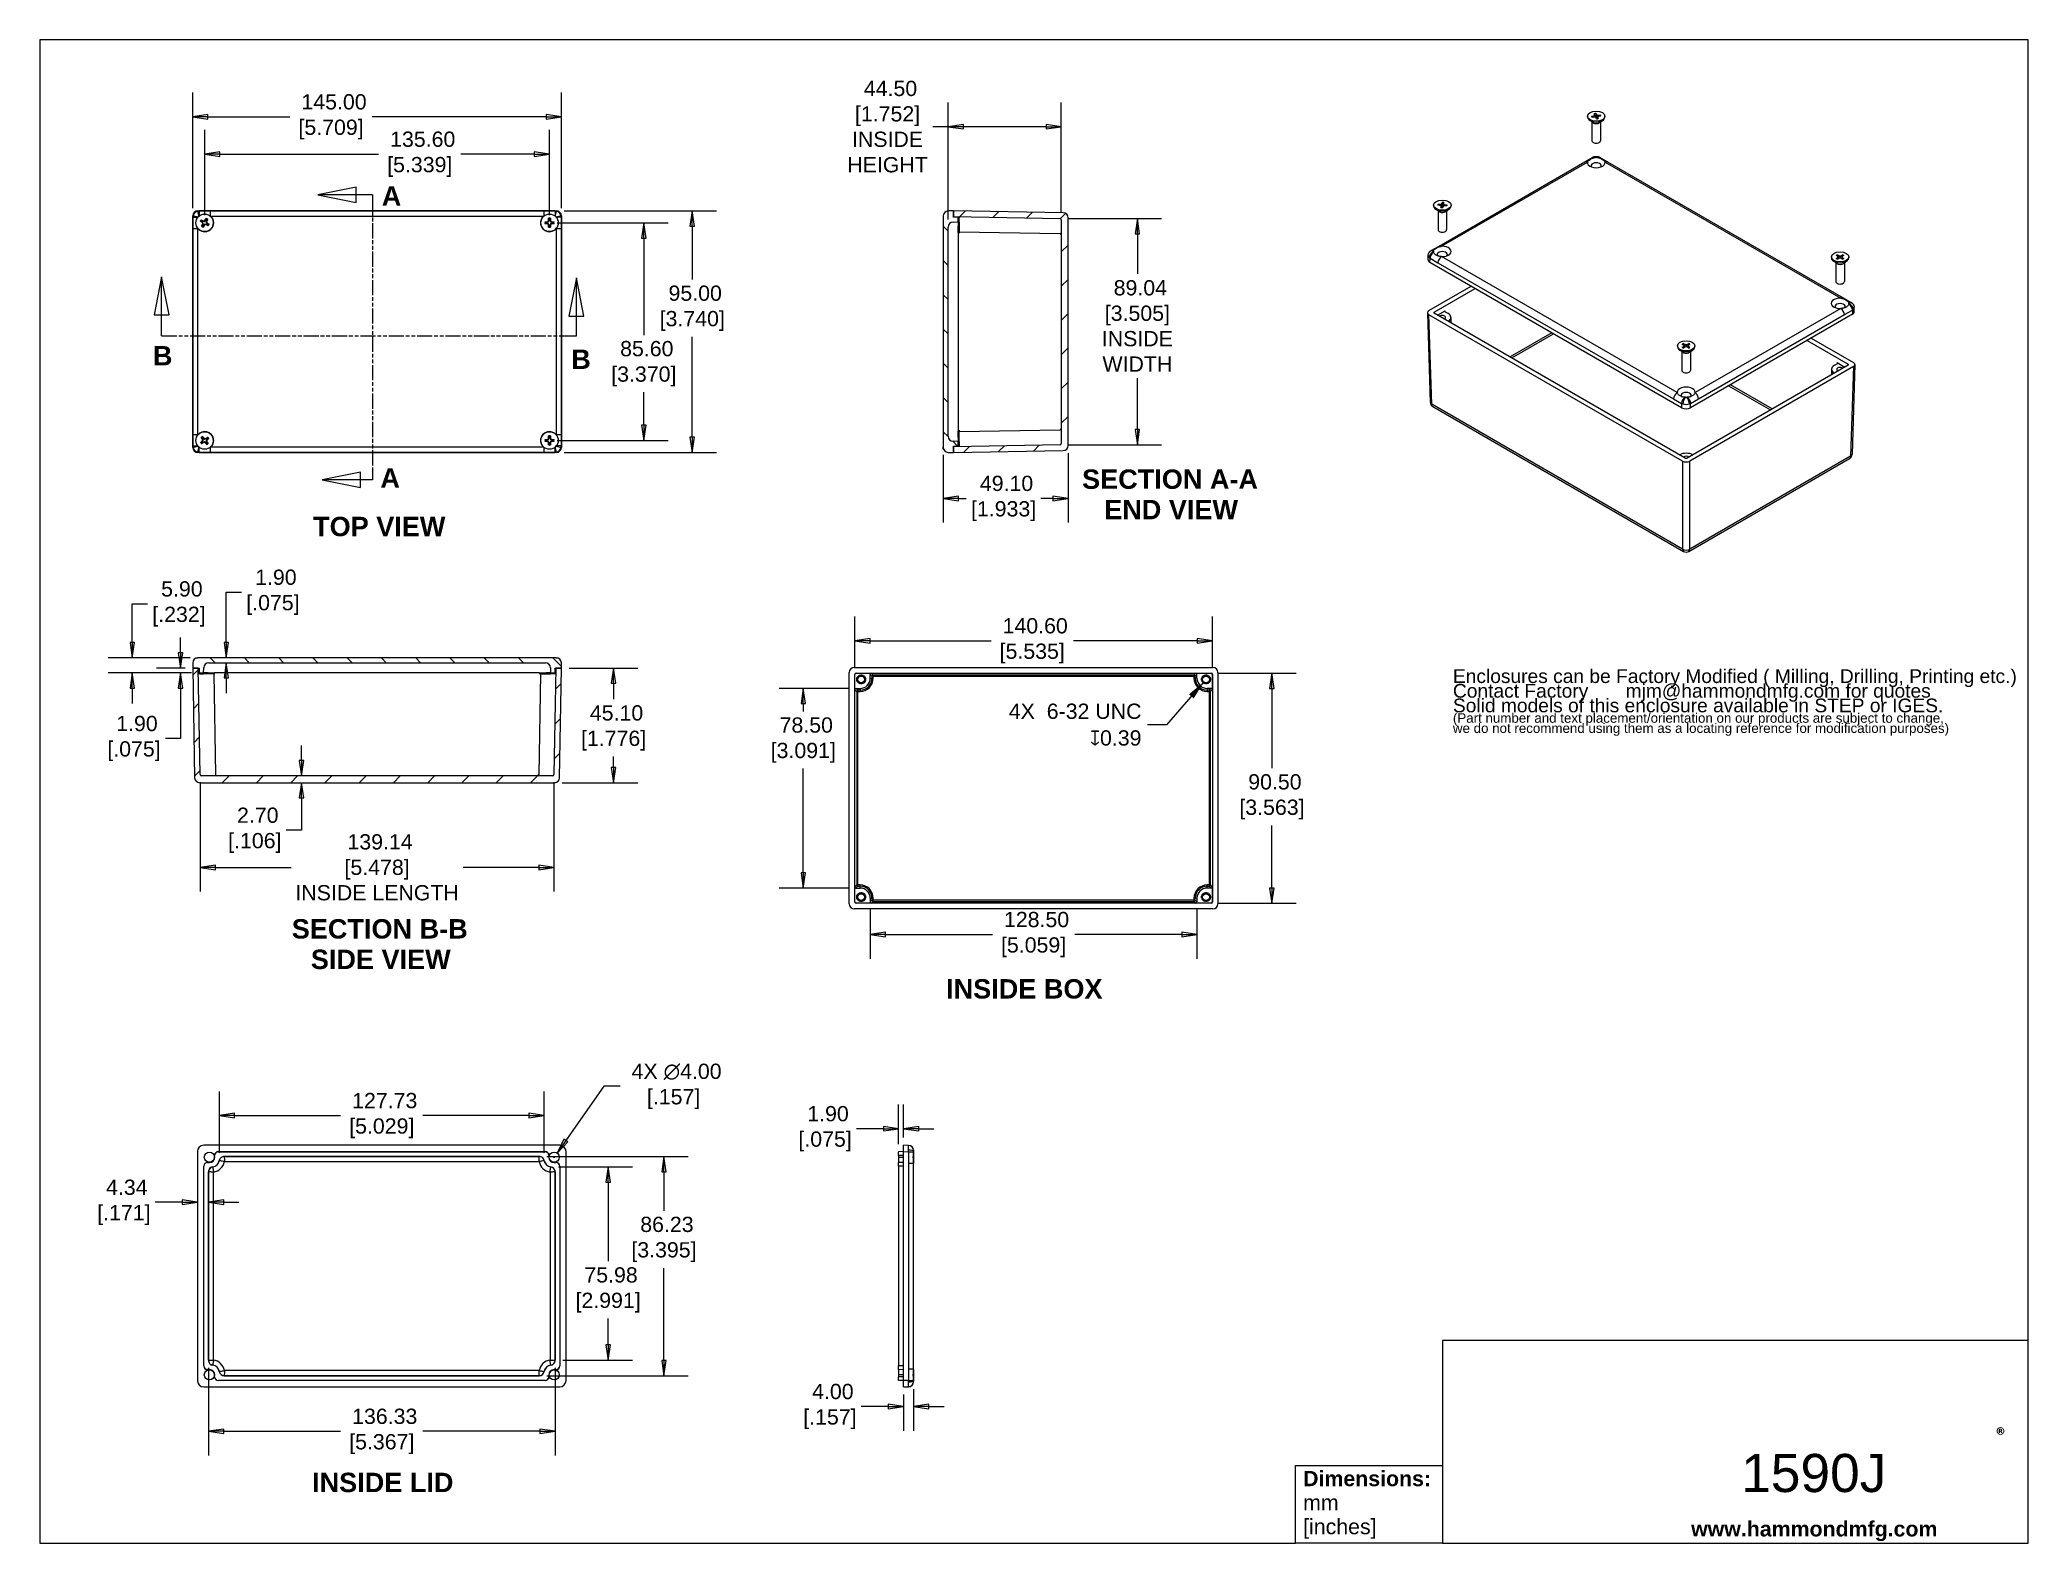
# Model space of a CAD drawing. Header units: millimetres. Extents: x 27 to 809, y 29 to 620.
import ezdxf

# ---------------------------------------------------------------- set-up
doc = ezdxf.new("R2010")
doc.units = ezdxf.units.MM
doc.header["$LTSCALE"] = 3
doc.linetypes.add('DASHED', pattern=[0.2067, 0.1654, -0.0413])
doc.linetypes.add('DOUBLE_DASH_CHAIN', pattern=[1.2403, 0.6614, -0.0827, 0.1654, -0.0827, 0.1654, -0.0827])
for name, color, linetype, lineweight in [('Dimension (ANSI)', 7, 'Continuous', 9), ('Hatch (ANSI)', 7, 'Continuous', 9), ('Hidden Narrow (ANSI)', 7, 'DASHED', 9), ('Section Line (ANSI)', 7, 'DOUBLE_DASH_CHAIN', 9), ('Sketch Geometry (ANSI)', 7, 'Continuous', 9), ('Symbol (ANSI)', 7, 'Continuous', 9), ('Visible (ANSI)', 7, 'Continuous', 9), ('Visible Narrow (ANSI)', 7, 'Continuous', 9)]:
    doc.layers.add(name, color=color, linetype=linetype, lineweight=lineweight)
doc.styles.add('Label Text (ANSI)', font='arialbd.ttf')
doc.styles.add('Note Text (ANSI)', font='arial.ttf')
doc.styles.add('Text Style20', font='arial.ttf')
doc.dimstyles.new('Default - mm (ANSI)', dxfattribs={"dimscale": 3, "dimtxt": 2, "dimasz": 2, "dimexe": 3.175, "dimexo": 1, "dimgap": 0.8, "dimtad": 0, "dimtih": 1, "dimtoh": 1, "dimrnd": 1e-08, "dimzin": 4, "dimdsep": 46, "dimtxsty": 'Note Text (ANSI)', "dimblk": 'Filled-1', "dimcen": 0.09, "dimdle": 10, "dimclrd": 256, "dimclre": 256, "dimclrt": 256, "dimadec": 1, "dimazin": 0, "dimtfac": 1.524, "dimtofl": 0, "dimtmove": 0, "dimatfit": 3, "dimfxl": 0, "dimtolj": 1, "dimtzin": 0, "dimlwd": -1, "dimlwe": -1, "dimarcsym": 0})
doc.dimstyles.new('Default - mm (ANSI)-06$7', dxfattribs={"dimscale": 3, "dimtxt": 2, "dimasz": 2.5, "dimexe": 3.175, "dimexo": 1.5875, "dimgap": 0.8, "dimtad": 0, "dimtih": 1, "dimtoh": 1, "dimlfac": 0.03937, "dimrnd": 1e-08, "dimzin": 0, "dimdsep": 46, "dimtxsty": 'Note Text (ANSI)', "dimcen": 0.09, "dimdle": 10, "dimclrd": 256, "dimclre": 256, "dimclrt": 256, "dimadec": 0, "dimazin": 0, "dimtfac": 1.524, "dimtofl": 0, "dimtmove": 0, "dimatfit": 3, "dimfxl": 0, "dimtolj": 1, "dimtzin": 0, "dimlwd": -1, "dimlwe": -1, "dimarcsym": 0})
pattern_1 = [(45, (0, 0), (-6.73519, 6.73519), [])]
pattern_2 = [(135.0002, (0, 0), (-6.73517, -6.73522), [])]

msp = doc.modelspace()

# ---------------------------------------------------------------- texts
at = {"layer": 'Symbol (ANSI)', "char_height": 7.62, "attachment_point": 7, "line_spacing_factor": 0.25, "style": 'Label Text (ANSI)'}
for s, insert in [('SECTION A-A', (437.1857, 443.509)), ('END VIEW', (445.8795, 431.651)), ('TOP VIEW', (134.7944, 424.8839)), ('SECTION B-B', (126.4092, 266.655)), ('SIDE VIEW', (133.9059, 254.6634)), ('INSIDE BOX', (383.7159, 243.0592)), ('INSIDE LID', (134.392, 48.9494))]:
    msp.add_mtext(s, dxfattribs=dict(at, insert=insert))
at = {"layer": 'Symbol (ANSI)', "color": 5, "true_color": 0x0000ff, "insert": (583.013, 356.7252), "char_height": 6.0000001, "width": 222.911566, "attachment_point": 4, "line_spacing_factor": 0.639812, "style": 'Note Text (ANSI)'}
msp.add_mtext('{\\H0.9x;Enclosures can be Factory Modified ( Milling, Drilling, Printing etc.)\\PContact Factory       mjm@hammondmfg.com for quotes\\H1.5042x; \\H0.66482x;\\PSolid models of this enclosure available in STEP or IGES.\\H1.571x; \\H0.67192x;\\P\\H0.65789x;(Part number and text placement/orientation on our products are subject to change,\\H1.8285x; \\H0.5469x;\\Pwe do not recommend using them as a locating reference for modification purposes)\\fCalibri|b0|i0|c0|p34;\\H1.5141x; \\H0.66046x;\\P\\H1.4509x; }', dxfattribs=at)
at = {"layer": 'Symbol (ANSI)', "insert": (460.5439, 350.8614), "char_height": 6, "width": 52.692439, "attachment_point": 6, "line_spacing_factor": 1.05, "style": 'Note Text (ANSI)'}
msp.add_mtext('{4X  6-32 UNC\\P\\fAIGDT|b0|i0;\\H6.0000;x\\fArial|b0|i0;\\H6.0000;0.39}', dxfattribs=at)

# ---------------------------------------------------------------- blocks, each defined once
blk = doc.blocks.new('Title Blocks HAMMOND')
at = {"layer": 'Sketch Geometry (ANSI)'}
for p, q in [((270, 206.73), (9.35, 206.73)), ((9.35, 206.73), (9.35, 9.64)), ((270, 36.2), (270, 206.73)), ((270, 36.2), (193.21, 36.2)), ((193.21, 36.2), (193.21, 9.64)), ((270, 9.64), (270, 36.2)), ((173.94, 9.64), (173.94, 19.84)), ((173.94, 19.84), (193.21, 19.84)), ((193.21, 19.84), (193.21, 9.64)), ((9.35, 9.64), (173.94, 9.64)), ((193.21, 9.64), (173.94, 9.64)), ((193.21, 9.64), (270, 9.64))]:
    blk.add_line(p, q, dxfattribs=at)
at = {"layer": 'Symbol (ANSI)', "insert": (265.78, 24.7), "char_height": 2, "attachment_point": 1, "style": 'Note Text (ANSI)'}
blk.add_mtext('\\fCalibri|b1|i0;\\H2.0000;®\\fCalibri|b1|i0;\\H21.7410;\\P', dxfattribs=at)
at = {"layer": 'Symbol (ANSI)', "insert": (174.95, 14.67), "char_height": 2, "width": 30.7233, "attachment_point": 4, "line_spacing_factor": 0.944221, "style": 'Note Text (ANSI)'}
blk.add_mtext('\\fArial|b1|i0;\\H2.0000;Dimensions:\\fArial|b0|i0;\\H2.0000;\\Pmm\\P[inches]', dxfattribs=at)
at = {"layer": 'Symbol (ANSI)', "insert": (225.81, 11.22), "char_height": 2, "width": 32.2927, "attachment_point": 4, "style": 'Note Text (ANSI)'}
blk.add_mtext('\\fArial|b1|i0;\\H2.0000;www.hammondmfg.com', dxfattribs=at)
at = {"layer": 'Symbol (ANSI)', "style": 'Text Style20'}
blk.add_attdef('<TITLE>_001', (232.37, 16.35), '', height=5, dxfattribs=at)
blk = doc.blocks.new('2dTransSection0')
at = {"layer": 'Section Line (ANSI)', "linetype": 'Continuous'}
for p, q in [((25.08, 175.68), (24.08, 170.68)), ((25.08, 170.68), (25.08, 175.68)), ((26.08, 170.68), (25.08, 175.68)), ((79.44, 175.51), (78.44, 170.51)), ((79.44, 170.51), (79.44, 175.51)), ((80.44, 170.51), (79.44, 175.51)), ((24.08, 170.68), (26.08, 170.68)), ((25.08, 167.91), (25.08, 170.68)), ((78.44, 170.51), (80.44, 170.51)), ((79.44, 167.91), (79.44, 170.51)), ((25.08, 167.91), (26.51, 167.91)), ((78, 167.91), (79.44, 167.91))]:
    blk.add_line(p, q, dxfattribs=at)
at = {"layer": 'Section Line (ANSI)', "linetype": 'DOUBLE_DASH_CHAIN'}
blk.add_line((25.08, 167.91), (79.44, 167.91), dxfattribs=at)
at = {"layer": 'Section Line (ANSI)', "linetype": 'Continuous', "flags": 128}
for points in [[(26.08, 170.68), (25.08, 175.68), (24.08, 170.68), (26.08, 170.68)], [(80.44, 170.51), (79.44, 175.51), (78.44, 170.51), (80.44, 170.51)]]:
    blk.add_lwpolyline(points, dxfattribs=at)
at = {"layer": 'Section Line (ANSI)'}
for points in [[(26.08, 170.68), (25.08, 175.68), (24.08, 170.68), (26.08, 170.68)], [(80.44, 170.51), (79.44, 175.51), (78.44, 170.51), (80.44, 170.51)]]:
    blk.add_solid(points, dxfattribs=at)
at = {"layer": 'Section Line (ANSI)', "char_height": 2.54, "attachment_point": 7, "line_spacing_factor": 0.25, "style": 'Label Text (ANSI)'}
for insert in [(23.93, 164.05), (78.77, 163.59)]:
    blk.add_mtext('B', dxfattribs=dict(at, insert=insert))
blk = doc.blocks.new('2dTransSection1')
at = {"layer": 'Section Line (ANSI)', "linetype": 'Continuous'}
for p, q in [((50.57, 187.41), (45.57, 186.41)), ((50.57, 186.41), (45.57, 186.41)), ((45.57, 186.41), (50.57, 185.41)), ((50.57, 185.41), (50.57, 187.41)), ((52.7, 186.41), (50.57, 186.41)), ((52.7, 186.41), (52.7, 185.05)), ((51.13, 150.05), (46.13, 149.05)), ((51.13, 149.05), (46.13, 149.05)), ((46.13, 149.05), (51.13, 148.05)), ((51.13, 148.05), (51.13, 150.05)), ((52.7, 149.05), (51.13, 149.05)), ((52.7, 150.41), (52.7, 149.05))]:
    blk.add_line(p, q, dxfattribs=at)
at = {"layer": 'Section Line (ANSI)', "linetype": 'DOUBLE_DASH_CHAIN'}
blk.add_line((52.7, 186.41), (52.7, 149.05), dxfattribs=at)
at = {"layer": 'Section Line (ANSI)', "linetype": 'Continuous', "flags": 128}
for points in [[(50.57, 187.41), (45.57, 186.41), (50.57, 185.41), (50.57, 187.41)], [(51.13, 150.05), (46.13, 149.05), (51.13, 148.05), (51.13, 150.05)]]:
    blk.add_lwpolyline(points, dxfattribs=at)
at = {"layer": 'Section Line (ANSI)'}
for points in [[(50.57, 187.41), (45.57, 186.41), (50.57, 185.41), (50.57, 187.41)], [(51.13, 150.05), (46.13, 149.05), (51.13, 148.05), (51.13, 150.05)]]:
    blk.add_solid(points, dxfattribs=at)
at = {"layer": 'Section Line (ANSI)', "char_height": 2.54, "attachment_point": 7, "line_spacing_factor": 0.25, "style": 'Label Text (ANSI)'}
for insert in [(53.93, 184.98), (53.75, 148.02)]:
    blk.add_mtext('A', dxfattribs=dict(at, insert=insert))
blk = doc.blocks.new('Filled-1')
at = {"color": 0}
for p, q in [((0, 0), (-1, 0.15)), ((-1, 0.15), (-1, -0.15)), ((-1, 0), (0, 0)), ((-1, -0.15), (0, 0))]:
    blk.add_line(p, q, dxfattribs=at)
at = {"color": 0, "flags": 128}
blk.add_lwpolyline([(-1, -0.15), (0, 0), (-1, 0.15), (-1, -0.15)], dxfattribs=at)
at = {"color": 0}
blk.add_solid([(-1, -0.15), (0, 0), (-1, 0.15), (-1, -0.15)], dxfattribs=at)
blk = doc.blocks.new('*D7')
at = {"layer": 'Defpoints', "color": 0, "transparency": 16777216}
for p in [(93.64, 100.94), (229.97, 100.94), (229.97, 72.97)]:
    blk.add_point(p, dxfattribs=at)
at = {"layer": 'Dimension (ANSI)', "transparency": 16777216}
for p, q in [((93.64, 97.94), (93.64, 63.45)), ((229.97, 97.94), (229.97, 63.45)), ((99.64, 72.97), (145.61, 72.97)), ((223.97, 72.97), (177.99, 72.97))]:
    blk.add_line(p, q, dxfattribs=at)
at = {"layer": 'Dimension (ANSI)', "transparency": 16777216, "xscale": 6, "yscale": 6, "zscale": 6, "rotation": 180}
blk.add_blockref('Filled-1', (93.64, 72.97), dxfattribs=at)
at = {"layer": 'Dimension (ANSI)', "transparency": 16777216, "xscale": 6, "yscale": 6, "zscale": 6}
blk.add_blockref('Filled-1', (229.97, 72.97), dxfattribs=at)
at = {"layer": 'Dimension (ANSI)', "transparency": 16777216, "insert": (161.8, 72.97), "char_height": 6, "attachment_point": 5, "style": 'Note Text (ANSI)'}
blk.add_mtext('\\A1; 136.33\\P[5.367]', dxfattribs=at)
blk = doc.blocks.new('*D8')
at = {"layer": 'Defpoints', "color": 0, "transparency": 16777216}
for p in [(228.26, 176.92), (230, 100.94), (250.8, 100.94)]:
    blk.add_point(p, dxfattribs=at)
at = {"layer": 'Dimension (ANSI)', "transparency": 16777216}
for p, q in [((231.26, 176.92), (260.33, 176.92)), ((250.8, 170.92), (250.8, 139.84)), ((250.8, 106.94), (250.8, 117.32)), ((233, 100.94), (260.33, 100.94))]:
    blk.add_line(p, q, dxfattribs=at)
at = {"layer": 'Dimension (ANSI)', "transparency": 16777216, "xscale": 6, "yscale": 6, "zscale": 6}
for p, rotation in [((250.8, 176.92), 90), ((250.8, 100.94), 270)]:
    blk.add_blockref('Filled-1', p, dxfattribs=dict(at, rotation=rotation))
at = {"layer": 'Dimension (ANSI)', "transparency": 16777216, "insert": (250.8, 128.58), "char_height": 6, "attachment_point": 5, "style": 'Note Text (ANSI)'}
blk.add_mtext('\\A1; 75.98\\P[2.991]', dxfattribs=at)
blk = doc.blocks.new('*D9')
at = {"layer": 'Defpoints', "color": 0, "transparency": 16777216}
for p in [(225.67, 197.14), (97.94, 179.43), (225.67, 179.43)]:
    blk.add_point(p, dxfattribs=at)
at = {"layer": 'Dimension (ANSI)', "transparency": 16777216}
for p, q in [((97.94, 182.43), (97.94, 206.67)), ((225.67, 182.43), (225.67, 206.67)), ((103.94, 197.14), (145.61, 197.14)), ((219.67, 197.14), (177.99, 197.14))]:
    blk.add_line(p, q, dxfattribs=at)
at = {"layer": 'Dimension (ANSI)', "transparency": 16777216, "xscale": 6, "yscale": 6, "zscale": 6, "rotation": 180}
blk.add_blockref('Filled-1', (97.94, 197.14), dxfattribs=at)
at = {"layer": 'Dimension (ANSI)', "transparency": 16777216, "xscale": 6, "yscale": 6, "zscale": 6}
blk.add_blockref('Filled-1', (225.67, 197.14), dxfattribs=at)
at = {"layer": 'Dimension (ANSI)', "transparency": 16777216, "insert": (161.8, 197.14), "char_height": 6, "attachment_point": 5, "style": 'Note Text (ANSI)'}
blk.add_mtext('\\A1; 127.73\\P[5.029]', dxfattribs=at)
blk = doc.blocks.new('*D10')
at = {"layer": 'Defpoints', "color": 0, "transparency": 16777216}
for p in [(223.73, 181.07), (223.73, 94.84), (272.77, 94.84)]:
    blk.add_point(p, dxfattribs=at)
at = {"layer": 'Dimension (ANSI)', "transparency": 16777216}
for p, q in [((226.73, 181.07), (282.3, 181.07)), ((272.77, 175.07), (272.77, 159.7)), ((272.77, 100.84), (272.77, 137.19)), ((226.73, 94.84), (282.3, 94.84))]:
    blk.add_line(p, q, dxfattribs=at)
at = {"layer": 'Dimension (ANSI)', "transparency": 16777216, "xscale": 6, "yscale": 6, "zscale": 6}
for p, rotation in [((272.77, 181.07), 90), ((272.77, 94.84), 270)]:
    blk.add_blockref('Filled-1', p, dxfattribs=dict(at, rotation=rotation))
at = {"layer": 'Dimension (ANSI)', "transparency": 16777216, "insert": (272.77, 148.45), "char_height": 6, "attachment_point": 5, "style": 'Note Text (ANSI)'}
blk.add_mtext('\\A1; 86.23\\P[3.395]', dxfattribs=at)
blk = doc.blocks.new('*D11')
at = {"layer": 'Defpoints', "color": 0, "transparency": 16777216}
for p in [(89.3, 182.96), (93.64, 174.97), (89.3, 163.05)]:
    blk.add_point(p, dxfattribs=at)
at = {"layer": 'Dimension (ANSI)', "transparency": 16777216}
for p, q in [((83.3, 163.05), (72.71, 163.05)), ((99.64, 163.05), (105.64, 163.05))]:
    blk.add_line(p, q, dxfattribs=at)
at = {"layer": 'Dimension (ANSI)', "transparency": 16777216, "xscale": 6, "yscale": 6, "zscale": 6}
blk.add_blockref('Filled-1', (89.3, 163.05), dxfattribs=at)
at = {"layer": 'Dimension (ANSI)', "transparency": 16777216, "xscale": 6, "yscale": 6, "zscale": 6, "rotation": 180}
blk.add_blockref('Filled-1', (93.64, 163.05), dxfattribs=at)
at = {"layer": 'Dimension (ANSI)', "transparency": 16777216, "insert": (60.38, 163.05), "char_height": 6, "attachment_point": 5, "style": 'Note Text (ANSI)'}
blk.add_mtext('\\A1; 4.34\\P[.171]', dxfattribs=at)
blk = doc.blocks.new('*D12')
at = {"layer": 'Defpoints', "color": 0, "transparency": 16777216}
for p in [(232.46, 589.91), (87.46, 550.93), (232.46, 550.93)]:
    blk.add_point(p, dxfattribs=at)
at = {"layer": 'Dimension (ANSI)', "transparency": 16777216}
for p, q in [((87.46, 553.93), (87.46, 599.43)), ((232.46, 553.93), (232.46, 599.43)), ((93.46, 589.91), (125.68, 589.91)), ((226.46, 589.91), (158.04, 589.91))]:
    blk.add_line(p, q, dxfattribs=at)
at = {"layer": 'Dimension (ANSI)', "transparency": 16777216, "xscale": 6, "yscale": 6, "zscale": 6, "rotation": 180}
blk.add_blockref('Filled-1', (87.46, 589.91), dxfattribs=at)
at = {"layer": 'Dimension (ANSI)', "transparency": 16777216, "xscale": 6, "yscale": 6, "zscale": 6}
blk.add_blockref('Filled-1', (232.46, 589.91), dxfattribs=at)
at = {"layer": 'Dimension (ANSI)', "transparency": 16777216, "insert": (141.86, 589.91), "char_height": 6, "attachment_point": 5, "style": 'Note Text (ANSI)'}
blk.add_mtext('\\A1; 145.00\\P[5.709]', dxfattribs=at)
blk = doc.blocks.new('*D13')
at = {"layer": 'Defpoints', "color": 0, "transparency": 16777216}
for p in [(227.76, 575.22), (92.16, 548.23), (227.76, 548.23)]:
    blk.add_point(p, dxfattribs=at)
at = {"layer": 'Dimension (ANSI)', "transparency": 16777216}
for p, q in [((92.16, 551.23), (92.16, 584.75)), ((227.76, 551.23), (227.76, 584.75)), ((98.16, 575.22), (160.56, 575.22)), ((221.76, 575.22), (192.92, 575.22))]:
    blk.add_line(p, q, dxfattribs=at)
at = {"layer": 'Dimension (ANSI)', "transparency": 16777216, "xscale": 6, "yscale": 6, "zscale": 6, "rotation": 180}
blk.add_blockref('Filled-1', (92.16, 575.22), dxfattribs=at)
at = {"layer": 'Dimension (ANSI)', "transparency": 16777216, "xscale": 6, "yscale": 6, "zscale": 6}
blk.add_blockref('Filled-1', (227.76, 575.22), dxfattribs=at)
at = {"layer": 'Dimension (ANSI)', "transparency": 16777216, "insert": (176.74, 575.22), "char_height": 6, "attachment_point": 5, "style": 'Note Text (ANSI)'}
blk.add_mtext('\\A1; 135.60\\P[5.339]', dxfattribs=at)
blk = doc.blocks.new('*D14')
at = {"layer": 'Defpoints', "color": 0, "transparency": 16777216}
for p in [(230.46, 552.93), (230.46, 457.93), (283.89, 457.93)]:
    blk.add_point(p, dxfattribs=at)
at = {"layer": 'Dimension (ANSI)', "transparency": 16777216}
for p, q in [((233.46, 552.93), (293.42, 552.93)), ((283.89, 546.93), (283.89, 525.91)), ((283.89, 463.93), (283.89, 503.39)), ((233.46, 457.93), (293.42, 457.93))]:
    blk.add_line(p, q, dxfattribs=at)
at = {"layer": 'Dimension (ANSI)', "transparency": 16777216, "xscale": 6, "yscale": 6, "zscale": 6}
for p, rotation in [((283.89, 552.93), 90), ((283.89, 457.93), 270)]:
    blk.add_blockref('Filled-1', p, dxfattribs=dict(at, rotation=rotation))
at = {"layer": 'Dimension (ANSI)', "transparency": 16777216, "insert": (283.89, 514.65), "char_height": 6, "attachment_point": 5, "style": 'Note Text (ANSI)'}
blk.add_mtext('\\A1; 95.00\\P[3.740]', dxfattribs=at)
blk = doc.blocks.new('*D15')
at = {"layer": 'Defpoints', "color": 0, "transparency": 16777216}
for p in [(227.76, 548.23), (227.76, 462.63), (264.85, 462.63)]:
    blk.add_point(p, dxfattribs=at)
at = {"layer": 'Dimension (ANSI)', "transparency": 16777216}
for p, q in [((230.76, 548.23), (274.37, 548.23)), ((264.85, 542.23), (264.85, 504.11)), ((264.85, 468.63), (264.85, 481.59)), ((230.76, 462.63), (274.37, 462.63))]:
    blk.add_line(p, q, dxfattribs=at)
at = {"layer": 'Dimension (ANSI)', "transparency": 16777216, "xscale": 6, "yscale": 6, "zscale": 6}
for p, rotation in [((264.85, 548.23), 90), ((264.85, 462.63), 270)]:
    blk.add_blockref('Filled-1', p, dxfattribs=dict(at, rotation=rotation))
at = {"layer": 'Dimension (ANSI)', "transparency": 16777216, "insert": (264.85, 492.85), "char_height": 6, "attachment_point": 5, "style": 'Note Text (ANSI)'}
blk.add_mtext('\\A1; 85.60\\P[3.370]', dxfattribs=at)
blk = doc.blocks.new('*D16')
at = {"layer": 'Defpoints', "color": 0, "transparency": 16777216}
for p in [(382.6, 459.96), (431.7, 460.68), (431.7, 439.86)]:
    blk.add_point(p, dxfattribs=at)
at = {"layer": 'Dimension (ANSI)', "transparency": 16777216}
for p, q in [((382.6, 456.96), (382.6, 430.33)), ((431.7, 457.68), (431.7, 430.33)), ((388.6, 439.86), (391.66, 439.86)), ((425.7, 439.86), (420.98, 439.86))]:
    blk.add_line(p, q, dxfattribs=at)
at = {"layer": 'Dimension (ANSI)', "transparency": 16777216, "xscale": 6, "yscale": 6, "zscale": 6, "rotation": 180}
blk.add_blockref('Filled-1', (382.6, 439.86), dxfattribs=at)
at = {"layer": 'Dimension (ANSI)', "transparency": 16777216, "xscale": 6, "yscale": 6, "zscale": 6}
blk.add_blockref('Filled-1', (431.7, 439.86), dxfattribs=at)
at = {"layer": 'Dimension (ANSI)', "transparency": 16777216, "insert": (406.32, 439.86), "char_height": 6, "attachment_point": 5, "style": 'Note Text (ANSI)'}
blk.add_mtext('\\A1; 49.10\\P[1.933]', dxfattribs=at)
blk = doc.blocks.new('*D17')
at = {"layer": 'Defpoints', "color": 0, "transparency": 16777216}
for p in [(428.51, 549.95), (428.51, 460.91), (458.93, 460.91)]:
    blk.add_point(p, dxfattribs=at)
at = {"layer": 'Dimension (ANSI)', "transparency": 16777216}
for p, q in [((431.51, 549.95), (468.46, 549.95)), ((458.93, 543.95), (458.93, 528.15)), ((458.93, 466.91), (458.93, 487.2)), ((431.51, 460.91), (468.46, 460.91))]:
    blk.add_line(p, q, dxfattribs=at)
at = {"layer": 'Dimension (ANSI)', "transparency": 16777216, "xscale": 6, "yscale": 6, "zscale": 6}
for p, rotation in [((458.93, 549.95), 90), ((458.93, 460.91), 270)]:
    blk.add_blockref('Filled-1', p, dxfattribs=dict(at, rotation=rotation))
at = {"layer": 'Dimension (ANSI)', "transparency": 16777216, "insert": (458.93, 507.68), "char_height": 6, "attachment_point": 5, "style": 'Note Text (ANSI)'}
blk.add_mtext('\\A1; 89.04\\P[3.505]{\\PINSIDE \\PWIDTH}', dxfattribs=at)
blk = doc.blocks.new('*D18')
at = {"layer": 'Defpoints', "color": 0, "transparency": 16777216}
for p in [(429, 586.04), (429, 549.45), (384.5, 546.54)]:
    blk.add_point(p, dxfattribs=at)
at = {"layer": 'Dimension (ANSI)', "transparency": 16777216}
for p, q in [((384.5, 549.54), (384.5, 595.56)), ((429, 552.45), (429, 595.56)), ((384.5, 586.04), (378.5, 586.04)), ((423, 586.04), (390.5, 586.04))]:
    blk.add_line(p, q, dxfattribs=at)
at = {"layer": 'Dimension (ANSI)', "transparency": 16777216, "xscale": 6, "yscale": 6, "zscale": 6, "rotation": 180}
blk.add_blockref('Filled-1', (384.5, 586.04), dxfattribs=at)
at = {"layer": 'Dimension (ANSI)', "transparency": 16777216, "xscale": 6, "yscale": 6, "zscale": 6}
blk.add_blockref('Filled-1', (429, 586.04), dxfattribs=at)
at = {"layer": 'Dimension (ANSI)', "transparency": 16777216, "insert": (360.69, 586.04), "char_height": 6, "attachment_point": 5, "style": 'Note Text (ANSI)'}
blk.add_mtext('\\A1; 44.50\\P[1.752]{\\PINSIDE\\PHEIGHT}', dxfattribs=at)
blk = doc.blocks.new('*D19')
at = {"layer": 'Defpoints', "color": 0, "transparency": 16777216}
for p in [(232.46, 373.14), (229.7, 328.04), (252.96, 328.04)]:
    blk.add_point(p, dxfattribs=at)
at = {"layer": 'Dimension (ANSI)', "transparency": 16777216}
for p, q in [((235.46, 373.14), (262.48, 373.14)), ((252.96, 367.14), (252.96, 360.86)), ((252.96, 334.04), (252.96, 338.34)), ((232.7, 328.04), (262.48, 328.04))]:
    blk.add_line(p, q, dxfattribs=at)
at = {"layer": 'Dimension (ANSI)', "transparency": 16777216, "xscale": 6, "yscale": 6, "zscale": 6}
for p, rotation in [((252.96, 373.14), 90), ((252.96, 328.04), 270)]:
    blk.add_blockref('Filled-1', p, dxfattribs=dict(at, rotation=rotation))
at = {"layer": 'Dimension (ANSI)', "transparency": 16777216, "insert": (252.96, 349.6), "char_height": 6, "attachment_point": 5, "style": 'Note Text (ANSI)'}
blk.add_mtext('\\A1; 45.10\\P[1.776]', dxfattribs=at)
blk = doc.blocks.new('*D20')
at = {"layer": 'Defpoints', "color": 0, "transparency": 16777216}
for p in [(63.71, 377.14), (89.49, 377.14), (89.99, 371.24)]:
    blk.add_point(p, dxfattribs=at)
at = {"layer": 'Dimension (ANSI)', "transparency": 16777216}
for p, q in [((63.71, 383.14), (63.71, 398.36)), ((63.71, 398.36), (69.71, 398.36)), ((86.49, 377.14), (54.18, 377.14)), ((86.99, 371.24), (54.18, 371.24)), ((63.71, 365.24), (63.71, 359.24))]:
    blk.add_line(p, q, dxfattribs=at)
at = {"layer": 'Dimension (ANSI)', "transparency": 16777216, "xscale": 6, "yscale": 6, "zscale": 6}
for p, rotation in [((63.71, 377.14), 270), ((63.71, 371.24), 90)]:
    blk.add_blockref('Filled-1', p, dxfattribs=dict(at, rotation=rotation))
at = {"layer": 'Dimension (ANSI)', "transparency": 16777216, "insert": (82.04, 398.36), "char_height": 6, "attachment_point": 5, "style": 'Note Text (ANSI)'}
blk.add_mtext('\\A1; 5.90\\P[.232]', dxfattribs=at)
blk = doc.blocks.new('*D21')
at = {"layer": 'Defpoints', "color": 0, "transparency": 16777216}
for p in [(90.39, 331.23), (229.52, 331.23), (229.52, 294.74)]:
    blk.add_point(p, dxfattribs=at)
at = {"layer": 'Dimension (ANSI)', "transparency": 16777216}
for p, q in [((90.39, 328.23), (90.39, 285.22)), ((229.52, 328.23), (229.52, 285.22)), ((96.39, 294.74), (126.15, 294.74)), ((223.52, 294.74), (193.76, 294.74))]:
    blk.add_line(p, q, dxfattribs=at)
at = {"layer": 'Dimension (ANSI)', "transparency": 16777216, "xscale": 6, "yscale": 6, "zscale": 6, "rotation": 180}
blk.add_blockref('Filled-1', (90.39, 294.74), dxfattribs=at)
at = {"layer": 'Dimension (ANSI)', "transparency": 16777216, "xscale": 6, "yscale": 6, "zscale": 6}
blk.add_blockref('Filled-1', (229.52, 294.74), dxfattribs=at)
at = {"layer": 'Dimension (ANSI)', "transparency": 16777216, "insert": (159.96, 294.74), "char_height": 6, "attachment_point": 5, "style": 'Note Text (ANSI)'}
blk.add_mtext('\\A1; 139.14\\P[5.478]{\\PINSIDE LENGTH}', dxfattribs=at)
blk = doc.blocks.new('*D22')
at = {"layer": 'Defpoints', "color": 0, "transparency": 16777216}
for p in [(488.42, 383.86), (347.82, 370.63), (488.42, 370.63)]:
    blk.add_point(p, dxfattribs=at)
at = {"layer": 'Dimension (ANSI)', "transparency": 16777216}
for p, q in [((347.82, 373.63), (347.82, 393.39)), ((488.42, 373.63), (488.42, 393.39)), ((353.82, 383.86), (401.4, 383.86)), ((482.42, 383.86), (433.76, 383.86))]:
    blk.add_line(p, q, dxfattribs=at)
at = {"layer": 'Dimension (ANSI)', "transparency": 16777216, "xscale": 6, "yscale": 6, "zscale": 6, "rotation": 180}
blk.add_blockref('Filled-1', (347.82, 383.86), dxfattribs=at)
at = {"layer": 'Dimension (ANSI)', "transparency": 16777216, "xscale": 6, "yscale": 6, "zscale": 6}
blk.add_blockref('Filled-1', (488.42, 383.86), dxfattribs=at)
at = {"layer": 'Dimension (ANSI)', "transparency": 16777216, "insert": (417.58, 383.86), "char_height": 6, "attachment_point": 5, "style": 'Note Text (ANSI)'}
blk.add_mtext('\\A1; 140.60\\P[5.535]', dxfattribs=at)
blk = doc.blocks.new('*D23')
at = {"layer": 'Defpoints', "color": 0, "transparency": 16777216}
for p in [(348.36, 365.13), (327.56, 286.63), (348.36, 286.63)]:
    blk.add_point(p, dxfattribs=at)
at = {"layer": 'Dimension (ANSI)', "transparency": 16777216}
for p, q in [((345.36, 365.13), (318.03, 365.13)), ((327.56, 359.13), (327.56, 356.09)), ((327.56, 292.63), (327.56, 333.58)), ((345.36, 286.63), (318.03, 286.63))]:
    blk.add_line(p, q, dxfattribs=at)
at = {"layer": 'Dimension (ANSI)', "transparency": 16777216, "xscale": 6, "yscale": 6, "zscale": 6}
for p, rotation in [((327.56, 365.13), 90), ((327.56, 286.63), 270)]:
    blk.add_blockref('Filled-1', p, dxfattribs=dict(at, rotation=rotation))
at = {"layer": 'Dimension (ANSI)', "transparency": 16777216, "insert": (327.56, 344.83), "char_height": 6, "attachment_point": 5, "style": 'Note Text (ANSI)'}
blk.add_mtext('\\A1; 78.50\\P[3.091]', dxfattribs=at)
blk = doc.blocks.new('*D24')
at = {"layer": 'Defpoints', "color": 0, "transparency": 16777216}
for p in [(353.87, 281.17), (482.37, 281.17), (482.37, 268.34)]:
    blk.add_point(p, dxfattribs=at)
at = {"layer": 'Dimension (ANSI)', "transparency": 16777216}
for p, q in [((353.87, 278.17), (353.87, 258.82)), ((482.37, 278.17), (482.37, 258.82)), ((359.87, 268.34), (401.94, 268.34)), ((476.37, 268.34), (434.31, 268.34))]:
    blk.add_line(p, q, dxfattribs=at)
at = {"layer": 'Dimension (ANSI)', "transparency": 16777216, "xscale": 6, "yscale": 6, "zscale": 6, "rotation": 180}
blk.add_blockref('Filled-1', (353.87, 268.34), dxfattribs=at)
at = {"layer": 'Dimension (ANSI)', "transparency": 16777216, "xscale": 6, "yscale": 6, "zscale": 6}
blk.add_blockref('Filled-1', (482.37, 268.34), dxfattribs=at)
at = {"layer": 'Dimension (ANSI)', "transparency": 16777216, "insert": (418.12, 268.34), "char_height": 6, "attachment_point": 5, "style": 'Note Text (ANSI)'}
blk.add_mtext('\\A1; 128.50\\P[5.059]', dxfattribs=at)
blk = doc.blocks.new('*D25')
at = {"layer": 'Defpoints', "color": 0, "transparency": 16777216}
for p in [(487.92, 371.13), (487.92, 280.63), (511.85, 280.63)]:
    blk.add_point(p, dxfattribs=at)
at = {"layer": 'Dimension (ANSI)', "transparency": 16777216}
for p, q in [((490.92, 371.13), (521.37, 371.13)), ((511.85, 365.13), (511.85, 333.74)), ((511.85, 286.63), (511.85, 311.23)), ((490.92, 280.63), (521.37, 280.63))]:
    blk.add_line(p, q, dxfattribs=at)
at = {"layer": 'Dimension (ANSI)', "transparency": 16777216, "xscale": 6, "yscale": 6, "zscale": 6}
for p, rotation in [((511.85, 371.13), 90), ((511.85, 280.63), 270)]:
    blk.add_blockref('Filled-1', p, dxfattribs=dict(at, rotation=rotation))
at = {"layer": 'Dimension (ANSI)', "transparency": 16777216, "insert": (511.85, 322.49), "char_height": 6, "attachment_point": 5, "style": 'Note Text (ANSI)'}
blk.add_mtext('\\A1; 90.50\\P[3.563]', dxfattribs=at)
blk = doc.blocks.new('*D26')
at = {"layer": 'Defpoints', "color": 0, "transparency": 16777216}
for p in [(230.75, 182.39), (228.45, 179.12)]:
    blk.add_point(p, dxfattribs=at)
at = {"layer": 'Dimension (ANSI)', "transparency": 16777216}
for p, q in [((249.17, 208.65), (234.19, 187.31)), ((255.5, 208.65), (249.17, 208.65)), ((229.33, 180.76), (229.87, 180.76)), ((229.6, 180.49), (229.6, 181.03))]:
    blk.add_line(p, q, dxfattribs=at)
at = {"layer": 'Dimension (ANSI)', "transparency": 16777216, "xscale": 6, "yscale": 6, "zscale": 6, "rotation": 234.9599672657264}
blk.add_blockref('Filled-1', (230.75, 182.39), dxfattribs=at)
at = {"layer": 'Dimension (ANSI)', "transparency": 16777216, "insert": (276.57, 208.65), "char_height": 6, "attachment_point": 5, "style": 'Note Text (ANSI)'}
blk.add_mtext('\\A1; 4X ∅4.00\\P[.157]', dxfattribs=at)
blk = doc.blocks.new('*D27')
at = {"layer": 'Defpoints', "color": 0, "transparency": 16777216}
for p in [(366.94, 191.99), (365.04, 182.92), (366.94, 185.46)]:
    blk.add_point(p, dxfattribs=at)
at = {"layer": 'Dimension (ANSI)', "transparency": 16777216}
for p, q in [((365.04, 185.92), (365.04, 201.52)), ((366.94, 188.46), (366.94, 201.52)), ((359.04, 191.99), (348.45, 191.99)), ((372.94, 191.99), (378.94, 191.99))]:
    blk.add_line(p, q, dxfattribs=at)
at = {"layer": 'Dimension (ANSI)', "transparency": 16777216, "xscale": 6, "yscale": 6, "zscale": 6}
blk.add_blockref('Filled-1', (365.04, 191.99), dxfattribs=at)
at = {"layer": 'Dimension (ANSI)', "transparency": 16777216, "xscale": 6, "yscale": 6, "zscale": 6, "rotation": 180}
blk.add_blockref('Filled-1', (366.94, 191.99), dxfattribs=at)
at = {"layer": 'Dimension (ANSI)', "transparency": 16777216, "insert": (336.12, 191.99), "char_height": 6, "attachment_point": 5, "style": 'Note Text (ANSI)'}
blk.add_mtext('\\A1; 1.90\\P[.075]', dxfattribs=at)
blk = doc.blocks.new('*D28')
at = {"layer": 'Defpoints', "color": 0, "transparency": 16777216}
for p in [(366.94, 90.46), (370.94, 92.51), (370.94, 82.73)]:
    blk.add_point(p, dxfattribs=at)
at = {"layer": 'Dimension (ANSI)', "transparency": 16777216}
for p, q in [((366.94, 87.46), (366.94, 73.21)), ((370.94, 89.51), (370.94, 73.21)), ((360.94, 82.73), (350.35, 82.73)), ((376.94, 82.73), (382.94, 82.73))]:
    blk.add_line(p, q, dxfattribs=at)
at = {"layer": 'Dimension (ANSI)', "transparency": 16777216, "xscale": 6, "yscale": 6, "zscale": 6}
blk.add_blockref('Filled-1', (366.94, 82.73), dxfattribs=at)
at = {"layer": 'Dimension (ANSI)', "transparency": 16777216, "xscale": 6, "yscale": 6, "zscale": 6, "rotation": 180}
blk.add_blockref('Filled-1', (370.94, 82.73), dxfattribs=at)
at = {"layer": 'Dimension (ANSI)', "transparency": 16777216, "insert": (338.02, 82.73), "char_height": 6, "attachment_point": 5, "style": 'Note Text (ANSI)'}
blk.add_mtext('\\A1; 4.00\\P[.157]', dxfattribs=at)
blk = doc.blocks.new('*D29')
at = {"layer": 'Defpoints', "color": 0, "transparency": 16777216}
for p in [(103.34, 377.14), (100.67, 375.24), (103.34, 375.24)]:
    blk.add_point(p, dxfattribs=at)
at = {"layer": 'Dimension (ANSI)', "transparency": 16777216}
for p, q in [((100.67, 383.14), (100.67, 402.95)), ((100.67, 402.95), (106.67, 402.95)), ((100.67, 369.24), (100.67, 363.24))]:
    blk.add_line(p, q, dxfattribs=at)
at = {"layer": 'Dimension (ANSI)', "transparency": 16777216, "xscale": 6, "yscale": 6, "zscale": 6}
for p, rotation in [((100.67, 377.14), 270), ((100.67, 375.24), 90)]:
    blk.add_blockref('Filled-1', p, dxfattribs=dict(at, rotation=rotation))
at = {"layer": 'Dimension (ANSI)', "transparency": 16777216, "insert": (119, 402.95), "char_height": 6, "attachment_point": 5, "style": 'Note Text (ANSI)'}
blk.add_mtext('\\A1; 1.90\\P[.075]', dxfattribs=at)
blk = doc.blocks.new('*D30')
at = {"layer": 'Defpoints', "color": 0, "transparency": 16777216}
for p in [(111.88, 330.74), (130.21, 330.74), (111.88, 328.04)]:
    blk.add_point(p, dxfattribs=at)
at = {"layer": 'Dimension (ANSI)', "transparency": 16777216}
for p, q in [((130.21, 336.74), (130.21, 342.74)), ((130.21, 322.04), (130.21, 309.36)), ((130.21, 309.36), (124.21, 309.36))]:
    blk.add_line(p, q, dxfattribs=at)
at = {"layer": 'Dimension (ANSI)', "transparency": 16777216, "xscale": 6, "yscale": 6, "zscale": 6}
for p, rotation in [((130.21, 330.74), 270), ((130.21, 328.04), 90)]:
    blk.add_blockref('Filled-1', p, dxfattribs=dict(at, rotation=rotation))
at = {"layer": 'Dimension (ANSI)', "transparency": 16777216, "insert": (111.88, 309.36), "char_height": 6, "attachment_point": 5, "style": 'Note Text (ANSI)'}
blk.add_mtext('\\A1; 2.70\\P[.106]', dxfattribs=at)
blk = doc.blocks.new('*D31')
at = {"layer": 'Defpoints', "color": 0, "transparency": 16777216}
for p in [(82.7, 373.14), (87.46, 373.14), (89.99, 371.24)]:
    blk.add_point(p, dxfattribs=at)
at = {"layer": 'Dimension (ANSI)', "transparency": 16777216}
for p, q in [((82.7, 379.14), (82.7, 385.14)), ((84.46, 373.14), (73.18, 373.14)), ((86.99, 371.24), (73.18, 371.24)), ((82.7, 365.24), (82.7, 345.43)), ((82.7, 345.43), (76.7, 345.43))]:
    blk.add_line(p, q, dxfattribs=at)
at = {"layer": 'Dimension (ANSI)', "transparency": 16777216, "xscale": 6, "yscale": 6, "zscale": 6}
for p, rotation in [((82.7, 373.14), 270), ((82.7, 371.24), 90)]:
    blk.add_blockref('Filled-1', p, dxfattribs=dict(at, rotation=rotation))
at = {"layer": 'Dimension (ANSI)', "transparency": 16777216, "insert": (64.37, 345.43), "char_height": 6, "attachment_point": 5, "style": 'Note Text (ANSI)'}
blk.add_mtext('\\A1; 1.90\\P[.075]', dxfattribs=at)

# ---------------------------------------------------------------- dimensions: what is measured, and where the dimension line sits
at = {"layer": 'Dimension (ANSI)'}
for base, p1, p2, angle, text, override, picture, middle in [((429.0008, 586.0395), (384.5008, 546.5443), (429.0008, 549.448), 180, ' <>\\X[1.752]{\\PINSIDE\\PHEIGHT}', {"dimgap": 0.8, "dimtih": 0, "dimtoh": 0, "dimdec": 2, "dimpost": '\\X', "dimtol": 0, "dimlim": 0, "dimtp": 0, "dimtm": 0, "dimtdec": 2, "dimatfit": 2}, '*D18', (360.6875, 586.0395)), ((232.4564, 589.9076), (87.4564, 550.9298), (232.4564, 550.9298), 180, ' <>\\X[5.709]', {"dimgap": 0.8, "dimtih": 0, "dimtoh": 0, "dimdec": 2, "dimpost": '\\X', "dimtol": 0, "dimlim": 0, "dimtp": 0, "dimtm": 0, "dimtdec": 2, "dimatfit": 1}, '*D12', (141.8619, 589.9076)), ((227.7564, 575.2228), (92.1564, 548.2295), (227.7564, 548.2295), 180, ' <>\\X[5.339]', {"dimgap": 0.8, "dimtih": 0, "dimtoh": 0, "dimdec": 2, "dimpost": '\\X', "dimtol": 0, "dimlim": 0, "dimtp": 0, "dimtm": 0, "dimtdec": 2, "dimatfit": 1}, '*D13', (176.7384, 575.2228)), ((264.8474, 462.6295), (227.7564, 548.2295), (227.7564, 462.6295), 90, ' <>\\X[3.370]', {"dimgap": 0.8, "dimdec": 2, "dimpost": '\\X', "dimtol": 0, "dimlim": 0, "dimtp": 0, "dimtm": 0, "dimtdec": 2, "dimatfit": 1}, '*D15', (264.8474, 492.85)), ((283.8918, 457.9295), (230.4567, 552.9295), (230.4567, 457.9295), 90, ' <>\\X[3.740]', {"dimgap": 0.8, "dimdec": 2, "dimpost": '\\X', "dimtol": 0, "dimlim": 0, "dimtp": 0, "dimtm": 0, "dimtdec": 2, "dimatfit": 1}, '*D14', (283.8918, 514.6478)), ((458.9315, 460.911), (428.5096, 549.948), (428.5096, 460.911), 90, ' <>\\X[3.505]{\\PINSIDE \\PWIDTH}', {"dimgap": 0.8, "dimdec": 2, "dimpost": '\\X', "dimtol": 0, "dimlim": 0, "dimtp": 0, "dimtm": 0, "dimtdec": 2, "dimatfit": 1}, '*D17', (458.9315, 507.6776)), ((431.7008, 439.8587), (382.6008, 459.9647), (431.7008, 460.6821), 180, ' <>\\X[1.933]', {"dimgap": 0.8, "dimtih": 0, "dimtoh": 0, "dimdec": 2, "dimpost": '\\X', "dimtol": 0, "dimlim": 0, "dimtp": 0, "dimtm": 0, "dimtdec": 2, "dimatfit": 1}, '*D16', (406.3224, 439.8587)), ((100.6725, 375.241), (103.3374, 377.141), (103.3374, 375.241), 90, ' <>\\X[.075]', {"dimgap": 0.8, "dimdec": 2, "dimpost": '\\X', "dimse1": 1, "dimse2": 1, "dimtol": 0, "dimlim": 0, "dimtp": 0, "dimtm": 0, "dimtdec": 2, "dimatfit": 1}, '*D29', (119.0015, 402.9492)), ((63.7062, 377.141), (89.9896, 371.241), (89.4916, 377.141), 90, ' <>\\X[.232]', {"dimgap": 0.8, "dimdec": 2, "dimpost": '\\X', "dimtol": 0, "dimlim": 0, "dimtp": 0, "dimtm": 0, "dimtdec": 2, "dimatfit": 1}, '*D20', (82.0352, 398.3551)), ((488.423, 383.861), (347.823, 370.629), (488.423, 370.629), 180, ' <>\\X[5.535]', {"dimgap": 0.8, "dimtih": 0, "dimtoh": 0, "dimdec": 2, "dimpost": '\\X', "dimtol": 0, "dimlim": 0, "dimtp": 0, "dimtm": 0, "dimtdec": 2, "dimatfit": 1}, '*D22', (417.5787, 383.861)), ((82.7038, 373.141), (89.9896, 371.241), (87.4564, 373.141), 270, ' <>\\X[.075]', {"dimgap": 0.8, "dimdec": 2, "dimpost": '\\X', "dimtol": 0, "dimlim": 0, "dimtp": 0, "dimtm": 0, "dimtdec": 2, "dimatfit": 1}, '*D31', (64.3748, 345.4328)), ((252.9597, 328.041), (232.4564, 373.141), (229.7038, 328.041), 90, ' <>\\X[1.776]', {"dimgap": 0.8, "dimdec": 2, "dimpost": '\\X', "dimtol": 0, "dimlim": 0, "dimtp": 0, "dimtm": 0, "dimtdec": 2, "dimatfit": 1}, '*D19', (252.9597, 349.6005)), ((511.8495, 280.629), (487.9231, 371.129), (487.9231, 280.629), 90, ' <>\\X[3.563]', {"dimgap": 0.8, "dimdec": 2, "dimpost": '\\X', "dimtol": 0, "dimlim": 0, "dimtp": 0, "dimtm": 0, "dimtdec": 2, "dimatfit": 1}, '*D25', (511.8495, 322.485)), ((327.5596, 286.629), (348.3631, 365.129), (348.3631, 286.629), 90, ' <>\\X[3.091]', {"dimgap": 0.8, "dimdec": 2, "dimpost": '\\X', "dimtol": 0, "dimlim": 0, "dimtp": 0, "dimtm": 0, "dimtdec": 2, "dimatfit": 1}, '*D23', (327.5596, 344.8348)), ((130.214, 330.741), (111.8849, 328.041), (111.8849, 330.741), 270, ' <>\\X[.106]', {"dimgap": 0.8, "dimdec": 2, "dimpost": '\\X', "dimse1": 1, "dimse2": 1, "dimtol": 0, "dimlim": 0, "dimtp": 0, "dimtm": 0, "dimtdec": 2, "dimatfit": 1}, '*D30', (111.8849, 309.3589)), ((229.5249, 294.7413), (90.3879, 331.2323), (229.5249, 331.2323), 180, ' <>\\X[5.478]{\\PINSIDE LENGTH}', {"dimgap": 0.8, "dimtih": 0, "dimtoh": 0, "dimdec": 2, "dimpost": '\\X', "dimtol": 0, "dimlim": 0, "dimtp": 0, "dimtm": 0, "dimtdec": 2, "dimatfit": 1}, '*D21', (159.9564, 294.7413)), ((482.373, 268.3429), (353.873, 281.169), (482.373, 281.169), 180, ' <>\\X[5.059]', {"dimgap": 0.8, "dimtih": 0, "dimtoh": 0, "dimdec": 2, "dimpost": '\\X', "dimtol": 0, "dimlim": 0, "dimtp": 0, "dimtm": 0, "dimtdec": 2, "dimatfit": 1}, '*D24', (418.123, 268.3429)), ((225.6663, 197.1403), (97.9363, 179.4288), (225.6663, 179.4288), 180, ' <>\\X[5.029]', {"dimgap": 0.8, "dimtih": 0, "dimtoh": 0, "dimdec": 2, "dimpost": '\\X', "dimtol": 0, "dimlim": 0, "dimtp": 0, "dimtm": 0, "dimtdec": 2, "dimatfit": 1}, '*D9', (161.8013, 197.1403)), ((366.9425, 191.9941), (365.0425, 182.9219), (366.9425, 185.4551), 180, ' <>\\X[.075]', {"dimgap": 0.8, "dimtih": 0, "dimtoh": 0, "dimdec": 2, "dimpost": '\\X', "dimtol": 0, "dimlim": 0, "dimtp": 0, "dimtm": 0, "dimtdec": 2, "dimatfit": 1}, '*D27', (336.12, 191.9941)), ((89.3013, 163.0509), (93.6368, 174.9725), (89.3013, 182.9555), 180, ' <>\\X[.171]', {"dimgap": 0.8, "dimtih": 0, "dimtoh": 0, "dimdec": 2, "dimpost": '\\X', "dimse1": 1, "dimse2": 1, "dimtol": 0, "dimlim": 0, "dimtp": 0, "dimtm": 0, "dimtdec": 2, "dimatfit": 1}, '*D11', (60.3787, 163.0509)), ((272.7727, 94.8406), (223.7286, 181.0696), (223.7286, 94.8406), 90, ' <>\\X[3.395]', {"dimgap": 0.8, "dimdec": 2, "dimpost": '\\X', "dimtol": 0, "dimlim": 0, "dimtp": 0, "dimtm": 0, "dimtdec": 2, "dimatfit": 1}, '*D10', (272.7727, 148.4459)), ((250.8021, 100.9376), (228.2602, 176.9199), (230.0013, 100.9376), 90, ' <>\\X[2.991]', {"dimgap": 0.8, "dimdec": 2, "dimpost": '\\X', "dimtol": 0, "dimlim": 0, "dimtp": 0, "dimtm": 0, "dimtdec": 2, "dimatfit": 1}, '*D8', (250.8021, 128.5821)), ((229.9658, 72.9725), (93.6368, 100.9376), (229.9658, 100.9376), 180, ' <>\\X[5.367]', {"dimgap": 0.8, "dimtih": 0, "dimtoh": 0, "dimdec": 2, "dimpost": '\\X', "dimtol": 0, "dimlim": 0, "dimtp": 0, "dimtm": 0, "dimtdec": 2, "dimatfit": 1}, '*D7', (161.8013, 72.9725)), ((370.9425, 82.731), (366.9425, 90.4551), (370.9425, 92.5054), 180, ' <>\\X[.157]', {"dimgap": 0.8, "dimtih": 0, "dimtoh": 0, "dimdec": 2, "dimpost": '\\X', "dimtol": 0, "dimlim": 0, "dimtp": 0, "dimtm": 0, "dimtdec": 2, "dimatfit": 1}, '*D28', (338.02, 82.731))]:
    dim = msp.add_linear_dim(base=base, p1=p1, p2=p2, angle=angle, text=text, dimstyle='Default - mm (ANSI)', override=override, dxfattribs=at)
    dim.commit()
    dim.dimension.update_dxf_attribs({"geometry": picture, "text_midpoint": middle, "dimtype": 160})
dim = msp.add_diameter_dim_2p(p1=(228.453, 179.1176), p2=(230.7496, 182.3926), text=' 4X <>\\X[.157]', dimstyle='Default - mm (ANSI)', override={"dimgap": 0.8, "dimdec": 2, "dimlfac": 1, "dimpost": '\\X', "dimtol": 0, "dimlim": 0, "dimtp": 0, "dimtm": 0, "dimtdec": 2}, dxfattribs=at)
dim.commit()
dim.dimension.update_dxf_attribs({"geometry": '*D26', "text_midpoint": (276.5715, 208.6537), "dimtype": 163})

# ---------------------------------------------------------------- hatches: boundary and pattern name
at = {"layer": 'Hatch (ANSI)'}
h = msp.add_hatch(dxfattribs=at)
h.set_pattern_fill('ANSI31', color=256, scale=76.2, angle=90.0002105, style=0)
h.set_pattern_definition(pattern_2)
edge = h.paths.add_edge_path()
edge.add_ellipse((384.6008, 550.8943), major_axis=(-0.0349, 1.9997), ratio=1, start_angle=0, end_angle=89)
edge.add_line((382.6008, 550.8943), (382.6008, 459.9647))
edge.add_ellipse((384.6008, 459.9647), major_axis=(-2, 0), ratio=1, start_angle=0, end_angle=89)
edge.add_line((384.5659, 457.965), (386.6008, 457.9295))
edge.add_line((386.6008, 457.9295), (386.6008, 460.1795))
edge.add_line((386.6008, 460.1795), (386.6008, 460.4295))
edge.add_line((386.6008, 460.4295), (388.5008, 460.4626))
edge.add_line((388.5008, 460.4626), (388.5008, 462.2795))
edge.add_line((388.5008, 462.2795), (386.4659, 462.315))
edge.add_ellipse((386.5008, 464.3147), major_axis=(-0.0349, -1.9997), ratio=1, start_angle=271, end_angle=360, ccw=False)
edge.add_line((384.5008, 464.3147), (384.5008, 546.5443))
edge.add_ellipse((386.5008, 546.5443), major_axis=(-2, 0), ratio=1, start_angle=271, end_angle=360, ccw=False)
edge.add_line((386.4659, 548.544), (388.5008, 548.5795))
edge.add_line((388.5008, 548.5795), (388.5008, 550.3963))
edge.add_line((388.5008, 550.3963), (386.6008, 550.4295))
edge.add_line((386.6008, 550.4295), (386.6008, 550.6795))
edge.add_line((386.6008, 550.6795), (386.6008, 552.9295))
edge.add_line((386.6008, 552.9295), (384.5659, 552.894))
h = msp.add_hatch(dxfattribs=at)
h.set_pattern_fill('ANSI31', color=256, scale=76.2, style=0)
h.set_pattern_definition(pattern_1)
edge = h.paths.add_edge_path()
edge.add_ellipse((429.7008, 550.1769), major_axis=(2, 0), ratio=1, start_angle=0, end_angle=89)
edge.add_line((429.7357, 552.1766), (386.6008, 552.9295))
edge.add_line((386.6008, 552.9295), (386.6008, 550.6795))
edge.add_line((386.6008, 550.6795), (428.5096, 549.948))
edge.add_ellipse((428.5008, 549.448), major_axis=(0.0087, 0.4999), ratio=1, start_angle=271, end_angle=360, ccw=False)
edge.add_line((429.0008, 549.448), (429.0008, 461.4109))
edge.add_ellipse((428.5008, 461.4109), major_axis=(0.5, 0), ratio=1, start_angle=271, end_angle=360, ccw=False)
edge.add_line((428.5096, 460.911), (386.6008, 460.1795))
edge.add_line((386.6008, 460.1795), (386.6008, 457.9295))
edge.add_line((386.6008, 457.9295), (429.7357, 458.6824))
edge.add_ellipse((429.7008, 460.6821), major_axis=(0.0349, -1.9997), ratio=1, start_angle=0, end_angle=89)
edge.add_line((431.7008, 460.6821), (431.7008, 550.1769))
h = msp.add_hatch(dxfattribs=at)
h.set_pattern_fill('ANSI31', color=256, scale=76.2, angle=90.0002105, style=0)
h.set_pattern_definition(pattern_2)
edge = h.paths.add_edge_path()
edge.add_ellipse((230.4212, 375.141), major_axis=(1.9997, 0.0349), ratio=1, start_angle=0, end_angle=89)
edge.add_line((230.4212, 377.141), (89.4916, 377.141))
edge.add_ellipse((89.4916, 375.141), major_axis=(0, 2), ratio=1, start_angle=0, end_angle=89)
edge.add_line((87.4919, 375.1759), (87.4564, 373.141))
edge.add_line((87.4564, 373.141), (89.6564, 373.141))
edge.add_line((89.6564, 373.141), (89.9564, 373.141))
edge.add_line((89.9564, 373.141), (89.9896, 371.241))
edge.add_line((89.9896, 371.241), (91.7564, 371.241))
edge.add_line((91.7564, 371.241), (91.7919, 373.2759))
edge.add_ellipse((93.7916, 373.241), major_axis=(-1.9997, 0.0349), ratio=1, start_angle=271, end_angle=360, ccw=False)
edge.add_line((93.7916, 375.241), (226.1212, 375.241))
edge.add_ellipse((226.1212, 373.241), major_axis=(0, 2), ratio=1, start_angle=271, end_angle=360, ccw=False)
edge.add_line((228.1209, 373.2759), (228.1564, 371.241))
edge.add_line((228.1564, 371.241), (229.9232, 371.241))
edge.add_line((229.9232, 371.241), (229.9564, 373.141))
edge.add_line((229.9564, 373.141), (230.2564, 373.141))
edge.add_line((230.2564, 373.141), (232.4564, 373.141))
edge.add_line((232.4564, 373.141), (232.4209, 375.1759))
h = msp.add_hatch(dxfattribs=at)
h.set_pattern_fill('ANSI31', color=256, scale=76.2, style=0)
h.set_pattern_definition(pattern_1)
edge = h.paths.add_edge_path()
edge.add_ellipse((90.209, 330.041), major_axis=(-1.9997, -0.0349), ratio=1, start_angle=0, end_angle=89)
edge.add_line((90.209, 328.041), (229.7038, 328.041))
edge.add_ellipse((229.7038, 330.041), major_axis=(0, -2), ratio=1, start_angle=0, end_angle=89)
edge.add_line((231.7035, 330.0061), (232.4564, 373.141))
edge.add_line((232.4564, 373.141), (230.2564, 373.141))
edge.add_line((230.2564, 373.141), (229.5249, 331.2323))
edge.add_ellipse((229.025, 331.241), major_axis=(0.4999, -0.0087), ratio=1, start_angle=271, end_angle=360, ccw=False)
edge.add_line((229.025, 330.741), (90.8879, 330.741))
edge.add_ellipse((90.8879, 331.241), major_axis=(0, -0.5), ratio=1, start_angle=271, end_angle=360, ccw=False)
edge.add_line((90.3879, 331.2323), (89.6564, 373.141))
edge.add_line((89.6564, 373.141), (87.4564, 373.141))
edge.add_line((87.4564, 373.141), (88.2093, 330.0061))

# ---------------------------------------------------------------- linework, layer by layer
at = {"layer": 'Hidden Narrow (ANSI)'}
for centre in [(350.323, 368.679), (485.923, 368.679), (350.323, 283.079), (485.923, 283.079)]:
    msp.add_circle(centre, 1.7526, dxfattribs=at)
at = {"layer": 'Visible (ANSI)'}
for p, q in [((635.935, 590.168), (635.935, 589.8569)), ((638.0317, 587.6232), (636.6593, 588.64)), ((637.5636, 590.1085), (638.2271, 590.2086)), ((637.6749, 587.8875), (637.6749, 580.5036)), ((638.4069, 589.8114), (637.7434, 589.7113)), ((638.2271, 590.2086), (638.6821, 590.3985)), ((638.2271, 590.2086), (638.2623, 589.7896)), ((638.9646, 589.7742), (638.4069, 589.8114)), ((638.7464, 590.7206), (638.573, 591.1036)), ((638.6821, 590.3985), (638.7464, 590.7206)), ((638.6821, 590.3985), (638.7989, 589.7853)), ((638.7464, 590.7206), (638.9555, 589.7749)), ((639.2936, 589.5115), (638.9646, 589.7742)), ((639.0935, 590.0294), (639.2284, 589.7313)), ((639.4345, 590.8244), (639.2284, 589.7313)), ((639.2284, 589.7313), (639.6397, 589.4028)), ((639.2611, 591.2075), (639.4345, 590.8244)), ((639.4669, 589.1285), (639.2936, 589.5115)), ((639.4345, 590.8244), (639.7634, 590.5617)), ((639.7634, 590.5617), (639.6397, 589.4028)), ((639.6397, 589.4028), (639.9249, 589.3838)), ((639.7634, 590.5617), (640.3212, 590.5245)), ((640.0459, 589.9374), (639.8781, 589.17)), ((639.9817, 589.6153), (639.8852, 589.1712)), ((640.0459, 589.9374), (639.9817, 589.6153)), ((639.9817, 589.6153), (640.155, 589.2323)), ((640.501, 590.1273), (640.0459, 589.9374)), ((640.3212, 590.5245), (640.9847, 590.6246)), ((640.3212, 590.5245), (640.3276, 590.0549)), ((641.1645, 590.2274), (640.501, 590.1273)), ((640.6963, 587.6232), (642.0687, 588.64)), ((641.0531, 587.8875), (641.0531, 580.5036)), ((642.793, 590.168), (642.793, 589.8569)), ((577.5559, 539.0892), (634.8752, 572.1826)), ((634.8752, 572.1826), (638.0105, 573.9927)), ((640.7175, 573.9927), (643.8528, 572.1826)), ((643.8528, 572.1826), (736.5275, 518.6768)), ((575.4067, 555.2219), (575.4067, 554.9108)), ((577.1317, 555.5629), (577.8113, 555.5095)), ((577.8113, 555.5095), (578.3573, 555.5851)), ((577.8113, 555.5095), (577.8156, 555.0707)), ((578.3573, 555.5851), (578.6292, 555.8687)), ((578.3573, 555.5851), (578.5054, 554.4356)), ((578.6292, 555.8687), (578.7216, 556.261)), ((578.6292, 555.8687), (578.8454, 554.7903)), ((579.3339, 555.8133), (579.1063, 554.7698)), ((579.4263, 556.2057), (579.3339, 555.8133)), ((579.3339, 555.8133), (579.4647, 555.4981)), ((579.4647, 555.4981), (579.3547, 554.8644)), ((579.4647, 555.4981), (579.9559, 555.3411)), ((579.9559, 555.3411), (579.9305, 554.9287)), ((579.9559, 555.3411), (580.6355, 555.2878)), ((582.2647, 555.2219), (582.2647, 554.9108)), ((87.4564, 459.9292), (87.4564, 550.9298)), ((87.4564, 460.4291), (87.4564, 550.4299)), ((89.4561, 552.9295), (230.4567, 552.9295)), ((89.956, 552.9295), (229.9568, 552.9295)), ((91.0429, 548.4696), (90.4511, 548.8161)), ((91.1922, 548.6416), (90.7317, 548.9113)), ((90.8105, 549.4298), (91.4023, 549.0832)), ((90.8648, 549.1385), (91.3253, 548.8688)), ((90.9561, 546.8836), (91.3027, 547.4754)), ((91.0429, 548.4696), (91.1922, 548.6416)), ((91.3918, 548.0297), (91.0429, 548.4696)), ((91.6286, 548.0916), (91.1922, 548.6416)), ((91.2474, 546.9378), (91.5171, 547.3984)), ((91.3027, 547.4754), (91.3918, 548.0297)), ((91.3027, 547.4754), (91.5171, 547.3984)), ((91.4023, 549.0832), (91.3253, 548.8688)), ((91.3253, 548.8688), (92.0185, 548.7573)), ((91.3918, 548.0297), (91.6286, 548.0916)), ((91.4023, 549.0832), (91.9566, 548.9941)), ((91.5171, 547.3984), (91.6286, 548.0916)), ((92.2943, 547.7017), (91.7443, 547.2653)), ((92.3562, 547.4649), (91.9163, 547.1159)), ((91.9566, 548.9941), (92.3965, 549.343)), ((91.9566, 548.9941), (92.0185, 548.7573)), ((92.0185, 548.7573), (92.5685, 549.1937)), ((92.9875, 547.5902), (92.2943, 547.7017)), ((92.3562, 547.4649), (92.2943, 547.7017)), ((92.9105, 547.3757), (92.3562, 547.4649)), ((92.3965, 549.343), (92.7431, 549.9348)), ((92.3965, 549.343), (92.5685, 549.1937)), ((92.5685, 549.1937), (92.8382, 549.6542)), ((92.7957, 549.0606), (92.6842, 548.3674)), ((92.921, 548.4293), (92.6842, 548.3674)), ((92.6842, 548.3674), (93.1206, 547.8174)), ((93.0655, 549.5211), (92.7957, 549.0606)), ((93.0102, 548.9836), (92.7957, 549.0606)), ((92.9105, 547.3757), (92.9875, 547.5902)), ((93.5023, 547.0291), (92.9105, 547.3757)), ((93.0102, 548.9836), (92.921, 548.4293)), ((92.921, 548.4293), (93.2699, 547.9894)), ((93.448, 547.3204), (92.9875, 547.5902)), ((93.3568, 549.5754), (93.0102, 548.9836)), ((93.2699, 547.9894), (93.1206, 547.8174)), ((93.1206, 547.8174), (93.5811, 547.5477)), ((93.2699, 547.9894), (93.8617, 547.6428)), ((225.9884, 548.5851), (226.6742, 548.5851)), ((226.6742, 547.8739), (225.9884, 547.8739)), ((226.1824, 548.3611), (226.7162, 548.3611)), ((226.7162, 548.0978), (226.1824, 548.0978)), ((226.6742, 548.5851), (227.1976, 548.7883)), ((226.6742, 548.5851), (226.7162, 548.3611)), ((226.6742, 547.8739), (226.7162, 548.0978)), ((227.1976, 547.6707), (226.6742, 547.8739)), ((226.7162, 548.3611), (227.3707, 548.6152)), ((227.3707, 547.8437), (226.7162, 548.0978)), ((227.1976, 548.7883), (227.4008, 549.3117)), ((227.1976, 548.7883), (227.3707, 548.6152)), ((227.1976, 547.6707), (227.3707, 547.8437)), ((227.4008, 547.1473), (227.1976, 547.6707)), ((227.3707, 548.6152), (227.6247, 549.2697)), ((227.6247, 547.1892), (227.3707, 547.8437)), ((227.4008, 549.3117), (227.4008, 549.9975)), ((227.4008, 549.3117), (227.6247, 549.2697)), ((227.6247, 549.2697), (227.6247, 549.8035)), ((227.8881, 549.8035), (227.8881, 549.2697)), ((228.112, 549.3117), (227.8881, 549.2697)), ((227.8881, 549.2697), (228.1422, 548.6152)), ((228.1422, 547.8437), (227.8881, 547.1892)), ((228.112, 549.9975), (228.112, 549.3117)), ((228.112, 549.3117), (228.3152, 548.7883)), ((228.3152, 547.6707), (228.112, 547.1473)), ((228.3152, 548.7883), (228.1422, 548.6152)), ((228.1422, 548.6152), (228.7967, 548.3611)), ((228.7967, 548.0978), (228.1422, 547.8437)), ((228.3152, 547.6707), (228.1422, 547.8437)), ((228.3152, 548.7883), (228.8386, 548.5851)), ((228.8386, 547.8739), (228.3152, 547.6707)), ((228.8386, 548.5851), (228.7967, 548.3611)), ((228.7967, 548.3611), (229.3304, 548.3611)), ((228.8386, 547.8739), (228.7967, 548.0978)), ((229.3304, 548.0978), (228.7967, 548.0978)), ((228.8386, 548.5851), (229.5244, 548.5851)), ((229.5244, 547.8739), (228.8386, 547.8739)), ((232.4564, 550.9298), (232.4564, 459.9292)), ((232.4564, 550.4299), (232.4564, 460.4291)), ((382.6008, 550.8943), (382.6008, 459.9647)), ((386.6008, 552.9295), (384.5659, 552.894)), ((386.4659, 548.544), (388.5008, 548.5795)), ((429.7357, 552.1766), (386.6008, 552.9295)), ((386.6008, 552.9295), (386.6008, 550.6795)), ((386.6008, 550.4295), (386.6008, 552.9295)), ((386.6008, 550.6795), (428.5096, 549.948)), ((388.5008, 550.3963), (386.6008, 550.4295)), ((388.5008, 548.5795), (388.5008, 550.3963)), ((388.5008, 548.5795), (388.5008, 546.909)), ((388.9008, 550.6393), (388.9008, 550.1394)), ((388.9008, 548.6795), (388.9008, 550.1394)), ((388.9008, 548.6795), (388.9008, 544.6795)), ((429.0008, 549.448), (429.0008, 461.4109)), ((431.7008, 460.6821), (431.7008, 550.1769)), ((577.5034, 552.6771), (576.131, 553.6939)), ((577.7154, 555.1027), (577.0359, 555.156)), ((577.1466, 552.9415), (577.1466, 545.5575)), ((578.2067, 554.9457), (577.7154, 555.1027)), ((578.3375, 554.6305), (578.2067, 554.9457)), ((578.2451, 554.2381), (578.3375, 554.6305)), ((578.3375, 554.6305), (578.431, 554.2073)), ((578.3842, 554.4189), (578.5054, 554.4356)), ((578.5054, 554.4356), (578.8454, 554.7903)), ((578.8454, 554.7903), (578.9173, 555.0956)), ((579.0422, 554.5751), (578.9498, 554.1828)), ((579.3141, 554.8587), (579.0422, 554.5751)), ((579.1063, 554.7698), (579.1433, 554.6806)), ((579.8601, 554.9343), (579.3141, 554.8587)), ((580.5396, 554.8809), (579.8601, 554.9343)), ((580.168, 552.6771), (581.5404, 553.6939)), ((580.5248, 552.9415), (580.5248, 545.5575)), ((91.7443, 547.2653), (91.4746, 546.8048)), ((91.9163, 547.1159), (91.5698, 546.5242)), ((91.9163, 547.1159), (91.7443, 547.2653)), ((227.4008, 547.1473), (227.6247, 547.1892)), ((227.4008, 546.4615), (227.4008, 547.1473)), ((227.6247, 546.6555), (227.6247, 547.1892)), ((228.112, 547.1473), (227.8881, 547.1892)), ((227.8881, 547.1892), (227.8881, 546.6555)), ((228.112, 547.1473), (228.112, 546.4615)), ((384.5008, 464.3147), (384.5008, 546.5443)), ((388.5008, 544.4295), (388.5008, 546.909)), ((388.5008, 544.4295), (388.5008, 542.4469)), ((388.5008, 542.4469), (388.5008, 468.412)), ((388.9008, 544.6795), (388.9008, 544.1796)), ((388.9008, 544.6795), (428.5096, 543.9881)), ((573.2246, 533.7351), (573.2752, 535.4084)), ((672.9519, 475.5344), (573.9564, 532.6895)), ((574.4206, 537.2791), (577.5559, 539.0892)), ((731.8187, 534.8095), (731.8187, 534.4984)), ((733.9154, 532.2647), (732.543, 533.2815)), ((733.5586, 532.5291), (733.5586, 525.1451)), ((734.231, 535.1061), (733.7461, 535.3861)), ((733.7461, 534.2329), (734.231, 534.5129)), ((734.4574, 534.8095), (734.231, 535.1061)), ((734.231, 534.5129), (734.4574, 534.8095)), ((734.231, 534.5129), (734.3205, 533.9838)), ((734.249, 535.6764), (734.7339, 535.3965)), ((734.7339, 534.2225), (734.249, 533.9425)), ((734.4574, 534.8095), (734.6125, 534.1524)), ((734.5867, 534.2617), (734.6052, 534.251)), ((734.7339, 535.3965), (734.6052, 534.251)), ((734.6052, 534.251), (734.7288, 534.2195)), ((734.7339, 535.3965), (735.2477, 535.2657)), ((735.2477, 534.3532), (734.7339, 534.2225)), ((735.2477, 535.2657), (735.7615, 535.3965)), ((735.2477, 535.2657), (735.2477, 534.3532)), ((735.7615, 534.2225), (735.2477, 534.3532)), ((735.7615, 535.3965), (736.2464, 535.6764)), ((735.7615, 535.3965), (735.8902, 534.251)), ((736.2464, 533.9425), (735.7615, 534.2225)), ((735.7666, 534.2195), (735.8902, 534.251)), ((736.038, 534.8095), (735.8829, 534.1524)), ((735.8902, 534.251), (735.9087, 534.2617)), ((736.2644, 535.1061), (736.038, 534.8095)), ((736.038, 534.8095), (736.2644, 534.5129)), ((736.2644, 534.5129), (736.1749, 533.9838)), ((736.7493, 535.3861), (736.2644, 535.1061)), ((736.2644, 534.5129), (736.7493, 534.2329)), ((736.58, 532.2647), (737.9524, 533.2815)), ((736.9368, 532.5291), (736.9368, 525.1451)), ((738.6767, 534.8095), (738.6767, 534.4984)), ((573.6029, 513.7088), (590.2174, 523.3012)), ((575.689, 513.1169), (591.773, 522.403)), ((736.5275, 518.6768), (739.6628, 516.8667)), ((573.0174, 512.8722), (574.0826, 477.6409)), ((673.3054, 454.5128), (573.6029, 512.076)), ((674.4012, 455.7172), (575.689, 512.7087)), ((576.9902, 511.9574), (579.96, 513.6721)), ((579.96, 513.2639), (581.0277, 512.6474)), ((582.199, 511.0429), (582.2443, 508.924)), ((740.127, 512.2771), (676.4869, 475.5344)), ((740.8588, 513.3227), (740.8082, 514.996)), ((673.7027, 500.1601), (673.2178, 500.44)), ((673.7207, 500.7304), (674.2056, 500.4504)), ((674.2056, 500.4504), (674.0769, 499.3049)), ((674.2056, 500.4504), (674.7194, 500.3197)), ((674.7194, 500.3197), (675.2331, 500.4504)), ((675.2331, 500.4504), (675.7181, 500.7304)), ((675.2331, 500.4504), (675.3618, 499.3049)), ((676.221, 500.44), (675.736, 500.1601)), ((722.275, 501.9702), (738.3944, 492.6637)), ((723.866, 502.8887), (740.4805, 493.2963)), ((671.2904, 499.8634), (671.2904, 499.5523)), ((673.387, 497.3187), (672.0146, 498.3354)), ((673.0303, 497.583), (673.0303, 490.1991)), ((673.2178, 499.2868), (673.7027, 499.5668)), ((673.9291, 499.8634), (673.7027, 500.1601)), ((673.7027, 499.5668), (673.9291, 499.8634)), ((673.7027, 499.5668), (673.7922, 499.0378)), ((674.2056, 499.2765), (673.7207, 498.9965)), ((673.9291, 499.8634), (674.0842, 499.2064)), ((674.0584, 499.3156), (674.0769, 499.3049)), ((674.0769, 499.3049), (674.2004, 499.2735)), ((674.7194, 499.4072), (674.2056, 499.2765)), ((674.7194, 500.3197), (674.7194, 499.4072)), ((675.2331, 499.2765), (674.7194, 499.4072)), ((675.7181, 498.9965), (675.2331, 499.2765)), ((675.2383, 499.2735), (675.3618, 499.3049)), ((675.5096, 499.8634), (675.3546, 499.2064)), ((675.3618, 499.3049), (675.3803, 499.3156)), ((675.736, 500.1601), (675.5096, 499.8634)), ((675.5096, 499.8634), (675.736, 499.5668)), ((675.736, 499.5668), (675.6465, 499.0378)), ((675.736, 499.5668), (676.221, 499.2868)), ((676.0517, 497.3187), (677.4241, 498.3354)), ((676.4085, 497.583), (676.4085, 490.1991)), ((678.1484, 499.8634), (678.1484, 499.5523)), ((733.0557, 492.235), (734.088, 492.831)), ((734.088, 493.2392), (737.0931, 491.5042)), ((738.3944, 492.2555), (675.1082, 455.7172)), ((740.4805, 491.6636), (676.1334, 454.5128)), ((731.8844, 490.6305), (731.8382, 488.4703)), ((741.066, 492.4598), (740.0008, 457.2285)), ((575.0817, 475.9693), (673.7194, 419.0208)), ((90.5339, 461.8422), (91.0798, 462.2574)), ((91.2182, 463.2756), (90.8031, 463.8214)), ((90.8239, 461.7814), (91.2487, 462.1045)), ((91.5103, 461.6913), (90.9645, 461.2761)), ((91.4081, 461.8949), (90.9833, 461.5718)), ((91.0798, 462.2574), (91.3734, 462.736)), ((91.0798, 462.2574), (91.2487, 462.1045)), ((91.4219, 463.3778), (91.0988, 463.8026)), ((91.2182, 463.2756), (91.4219, 463.3778)), ((91.3734, 462.736), (91.2182, 463.2756)), ((91.2487, 462.1045), (91.6158, 462.703)), ((91.3084, 463.962), (91.6315, 463.5372)), ((91.3691, 464.252), (91.7843, 463.7061)), ((91.3734, 462.736), (91.6158, 462.703)), ((92.0829, 462.0889), (91.4081, 461.8949)), ((91.5103, 461.6913), (91.4081, 461.8949)), ((91.6158, 462.703), (91.4219, 463.3778)), ((92.0499, 461.8464), (91.5103, 461.6913)), ((91.7843, 463.7061), (91.6315, 463.5372)), ((91.6315, 463.5372), (92.2299, 463.1701)), ((91.7843, 463.7061), (92.2629, 463.4125)), ((92.0499, 461.8464), (92.0829, 462.0889)), ((92.5285, 461.5529), (92.0499, 461.8464)), ((92.6814, 461.7218), (92.0829, 462.0889)), ((92.2629, 463.4125), (92.2299, 463.1701)), ((92.2299, 463.1701), (92.9047, 463.364)), ((92.2629, 463.4125), (92.8025, 463.5677)), ((92.5285, 461.5529), (92.6814, 461.7218)), ((92.9437, 461.007), (92.5285, 461.5529)), ((93.0045, 461.297), (92.6814, 461.7218)), ((93.0641, 463.1544), (92.697, 462.556)), ((92.9395, 462.523), (92.697, 462.556)), ((92.697, 462.556), (92.891, 461.8812)), ((92.8025, 463.5677), (93.3484, 463.9828)), ((92.8025, 463.5677), (92.9047, 463.364)), ((93.0946, 461.9834), (92.891, 461.8812)), ((92.891, 461.8812), (93.2141, 461.4564)), ((92.9047, 463.364), (93.3295, 463.6871)), ((93.233, 463.0016), (92.9395, 462.523)), ((92.9395, 462.523), (93.0946, 461.9834)), ((93.4889, 463.4775), (93.0641, 463.1544)), ((93.233, 463.0016), (93.0641, 463.1544)), ((93.0946, 461.9834), (93.5097, 461.4375)), ((93.7789, 463.4167), (93.233, 463.0016)), ((225.9884, 462.9851), (226.6742, 462.9851)), ((226.6742, 462.2739), (225.9884, 462.2739)), ((226.1824, 462.7611), (226.7162, 462.7611)), ((226.7162, 462.4978), (226.1824, 462.4978)), ((226.6742, 462.9851), (227.1976, 463.1883)), ((226.6742, 462.9851), (226.7162, 462.7611)), ((226.6742, 462.2739), (226.7162, 462.4978)), ((227.1976, 462.0707), (226.6742, 462.2739)), ((226.7162, 462.7611), (227.3707, 463.0152)), ((227.3707, 462.2437), (226.7162, 462.4978)), ((227.1976, 463.1883), (227.4008, 463.7117)), ((227.1976, 463.1883), (227.3707, 463.0152)), ((227.1976, 462.0707), (227.3707, 462.2437)), ((227.4008, 461.5473), (227.1976, 462.0707)), ((227.3707, 463.0152), (227.6247, 463.6697)), ((227.6247, 461.5892), (227.3707, 462.2437)), ((227.4008, 463.7117), (227.4008, 464.3975)), ((227.4008, 463.7117), (227.6247, 463.6697)), ((227.4008, 461.5473), (227.6247, 461.5892)), ((227.4008, 460.8615), (227.4008, 461.5473)), ((227.6247, 463.6697), (227.6247, 464.2035)), ((227.6247, 461.0555), (227.6247, 461.5892)), ((227.8881, 464.2035), (227.8881, 463.6697)), ((228.112, 463.7117), (227.8881, 463.6697)), ((227.8881, 463.6697), (228.1422, 463.0152)), ((228.1422, 462.2437), (227.8881, 461.5892)), ((228.112, 461.5473), (227.8881, 461.5892)), ((227.8881, 461.5892), (227.8881, 461.0555)), ((228.112, 464.3975), (228.112, 463.7117)), ((228.112, 463.7117), (228.3152, 463.1883)), ((228.3152, 462.0707), (228.112, 461.5473)), ((228.112, 461.5473), (228.112, 460.8615)), ((228.3152, 463.1883), (228.1422, 463.0152)), ((228.1422, 463.0152), (228.7967, 462.7611)), ((228.7967, 462.4978), (228.1422, 462.2437)), ((228.3152, 462.0707), (228.1422, 462.2437)), ((228.3152, 463.1883), (228.8386, 462.9851)), ((228.8386, 462.2739), (228.3152, 462.0707)), ((228.8386, 462.9851), (228.7967, 462.7611)), ((228.7967, 462.7611), (229.3304, 462.7611)), ((228.8386, 462.2739), (228.7967, 462.4978)), ((229.3304, 462.4978), (228.7967, 462.4978)), ((228.8386, 462.9851), (229.5244, 462.9851)), ((229.5244, 462.2739), (228.8386, 462.2739)), ((388.5008, 462.2795), (386.4659, 462.315)), ((388.5008, 468.412), (388.5008, 466.4295)), ((388.5008, 463.95), (388.5008, 466.4295)), ((388.5008, 464.3186), (388.9008, 464.3186)), ((388.5008, 463.95), (388.5008, 462.2795)), ((388.5008, 460.4626), (388.5008, 462.2795)), ((388.9008, 466.1795), (428.5096, 466.8709)), ((388.9008, 466.6794), (388.9008, 466.1795)), ((388.9008, 462.1795), (388.9008, 466.1795)), ((388.9008, 462.1795), (388.9008, 460.7196)), ((230.4567, 457.9295), (89.4561, 457.9295)), ((229.9568, 457.9295), (89.956, 457.9295)), ((382.6008, 459.2005), (382.6008, 459.9647)), ((382.6008, 459.2005), (382.7526, 459.2005)), ((384.5659, 457.965), (386.6008, 457.9295)), ((428.5096, 460.911), (386.6008, 460.1795)), ((386.6008, 460.4295), (388.5008, 460.4626)), ((386.6008, 457.9295), (386.6008, 460.4295)), ((386.6008, 460.1795), (386.6008, 457.9295)), ((386.6008, 457.9295), (429.7357, 458.6824)), ((388.5008, 460.9404), (388.9008, 460.9404)), ((388.9008, 460.7196), (388.9008, 460.2196)), ((675.7194, 419.0208), (739.0017, 455.5569)), ((88.7274, 377.141), (89.4916, 377.141)), ((88.7274, 377.141), (88.7274, 376.9892)), ((230.4212, 377.141), (89.4916, 377.141)), ((230.4212, 377.141), (231.1854, 377.141)), ((231.1854, 377.141), (231.1854, 376.9892)), ((87.4919, 375.1759), (87.4564, 373.141)), ((89.6564, 373.141), (87.4564, 373.141)), ((87.4564, 373.141), (88.2093, 330.0061)), ((87.4564, 373.141), (89.9564, 373.141)), ((90.3879, 331.2323), (89.6564, 373.141)), ((90.1965, 370.841), (89.6966, 370.841)), ((89.9564, 373.141), (89.9896, 371.241)), ((89.9896, 371.241), (91.7564, 371.241)), ((90.1965, 370.841), (91.7064, 370.841)), ((90.4673, 371.241), (90.4673, 370.841)), ((95.7064, 370.841), (91.7064, 370.841)), ((91.7564, 371.241), (91.7919, 373.2759)), ((93.4928, 371.241), (91.7564, 371.241)), ((93.4928, 371.241), (96.0564, 371.241)), ((93.7916, 375.241), (226.1212, 375.241)), ((93.8455, 371.241), (93.8455, 370.841)), ((96.2063, 370.841), (95.7064, 370.841)), ((95.7064, 370.841), (96.3978, 331.2323)), ((98.0291, 371.241), (96.0564, 371.241)), ((221.8837, 371.241), (98.0291, 371.241)), ((223.8564, 371.241), (221.8837, 371.241)), ((224.2064, 370.841), (223.515, 331.2323)), ((224.2064, 370.841), (223.7065, 370.841)), ((223.8564, 371.241), (226.42, 371.241)), ((224.2064, 370.841), (228.2064, 370.841)), ((226.0673, 371.241), (226.0673, 370.841)), ((228.1564, 371.241), (226.42, 371.241)), ((228.1209, 373.2759), (228.1564, 371.241)), ((228.1564, 371.241), (229.9232, 371.241)), ((229.7163, 370.841), (228.2064, 370.841)), ((229.4455, 371.241), (229.4455, 370.841)), ((230.2564, 373.141), (229.5249, 331.2323)), ((230.2163, 370.841), (229.7163, 370.841)), ((229.9232, 371.241), (229.9564, 373.141)), ((229.9564, 373.141), (232.4564, 373.141)), ((232.4564, 373.141), (230.2564, 373.141)), ((231.7035, 330.0061), (232.4564, 373.141)), ((232.4564, 373.141), (232.4209, 375.1759)), ((345.623, 280.3787), (345.623, 371.3793)), ((347.6227, 373.379), (488.6234, 373.379)), ((347.823, 281.1289), (347.823, 370.629)), ((347.8632, 364.629), (347.8632, 370.5889)), ((348.323, 371.129), (487.9231, 371.129)), ((348.3631, 371.0888), (354.373, 371.0888)), ((353.873, 369.129), (353.873, 370.5889)), ((481.8731, 371.0888), (487.883, 371.0888)), ((482.373, 369.129), (482.373, 370.5889)), ((488.3829, 370.5889), (488.3829, 364.629)), ((488.423, 370.629), (488.423, 281.1289)), ((490.623, 371.3793), (490.623, 280.3787)), ((348.3631, 365.129), (349.873, 365.129)), ((487.883, 365.129), (486.373, 365.129)), ((229.025, 330.741), (90.8879, 330.741)), ((90.209, 328.041), (229.7038, 328.041)), ((347.8632, 281.169), (347.8632, 287.1289)), ((348.3631, 286.629), (349.873, 286.629)), ((353.873, 282.629), (353.873, 281.169)), ((482.373, 282.629), (482.373, 281.169)), ((487.883, 286.629), (486.373, 286.629)), ((488.3829, 287.1289), (488.3829, 281.169)), ((488.6234, 278.379), (347.6227, 278.379)), ((487.9231, 280.629), (348.323, 280.629)), ((354.373, 280.6691), (348.3631, 280.6691)), ((487.883, 280.6691), (481.8731, 280.6691)), ((89.3013, 182.9555), (89.3013, 92.9547)), ((231.8017, 185.4551), (91.8009, 185.4551)), ((96.0513, 180.7051), (96.0513, 181.4551)), ((96.0845, 180.7051), (96.0845, 181.4551)), ((97.5513, 182.9551), (226.0513, 182.9551)), ((97.5513, 182.9219), (226.0513, 182.9219)), ((99.874, 181.1051), (223.7286, 181.1051)), ((227.5181, 181.4551), (227.5181, 180.7051)), ((227.5513, 181.4551), (227.5513, 180.7051)), ((234.3013, 92.9547), (234.3013, 182.9555)), ((366.9425, 182.9551), (365.0425, 182.9219)), ((365.0425, 181.4551), (365.0425, 182.9219)), ((365.0425, 181.4551), (365.0425, 180.7051)), ((365.0425, 180.7051), (365.0425, 178.6719)), ((368.9774, 185.4196), (366.9425, 185.4551)), ((366.9425, 182.9555), (366.9425, 185.4551)), ((366.9425, 92.9547), (366.9425, 182.9555)), ((370.9425, 183.4048), (370.9425, 183.0418)), ((370.9425, 183.0418), (370.9425, 178.486)), ((91.8013, 98.7051), (91.8013, 177.2051)), ((91.8345, 98.7051), (91.8345, 177.2051)), ((93.3013, 178.7051), (94.0513, 178.7051)), ((93.3013, 178.6719), (94.0513, 178.6719)), ((93.6013, 100.9376), (93.6013, 174.9725)), ((229.5513, 178.7051), (230.3013, 178.7051)), ((229.5513, 178.6719), (230.3013, 178.6719)), ((230.0013, 174.9725), (230.0013, 100.9376)), ((231.7681, 177.2051), (231.7681, 98.7051)), ((231.8013, 177.2051), (231.8013, 98.7051)), ((366.9425, 178.7051), (365.0425, 178.6719)), ((365.0425, 177.2051), (365.0425, 178.6719)), ((365.0425, 177.2051), (365.0425, 98.7051)), ((370.9425, 97.4242), (370.9425, 178.486)), ((94.0513, 97.2383), (93.3013, 97.2383)), ((94.0513, 97.2051), (93.3013, 97.2051)), ((96.0513, 94.4551), (96.0513, 95.2051)), ((96.0845, 94.4551), (96.0845, 95.2051)), ((223.7286, 94.8051), (99.874, 94.8051)), ((227.5181, 95.2051), (227.5181, 94.4551)), ((227.5513, 95.2051), (227.5513, 94.4551)), ((230.3013, 97.2383), (229.5513, 97.2383)), ((230.3013, 97.2051), (229.5513, 97.2051)), ((365.0425, 97.2383), (365.0425, 98.7051)), ((365.0425, 97.2383), (365.0425, 95.2051)), ((366.9425, 97.2051), (365.0425, 97.2383)), ((365.0425, 95.2051), (365.0425, 94.4551)), ((365.0425, 92.9883), (365.0425, 94.4551)), ((370.9425, 97.4242), (370.9425, 92.8684)), ((91.8009, 90.4551), (231.8017, 90.4551)), ((226.0513, 92.9883), (97.5513, 92.9883)), ((226.0513, 92.9551), (97.5513, 92.9551)), ((366.9425, 92.9551), (365.0425, 92.9883)), ((366.9425, 90.4551), (366.9425, 92.9547)), ((366.9425, 90.4551), (368.9774, 90.4906)), ((370.9425, 92.8684), (370.9425, 92.5054))]:
    msp.add_line(p, q, dxfattribs=at)
for centre, radius in [((92.1564, 548.2295), 3.429), ((227.7564, 548.2295), 3.429), ((92.1564, 462.6295), 3.429), ((227.7564, 462.6295), 3.429), ((350.323, 368.679), 1.321), ((485.923, 368.679), 1.321), ((350.323, 283.079), 1.321), ((485.923, 283.079), 1.321), ((94.0013, 180.7551), 2), ((229.6013, 180.7551), 2), ((94.0013, 95.1551), 2), ((229.6013, 95.1551), 2)]:
    msp.add_circle(centre, radius, dxfattribs=at)
for centre, radius, start, end in [((92.1564, 548.2295), 3.5, 220.4151237, 49.5848763), ((92.1564, 548.2295), 3.5, 130.7942196, 139.2057804), ((92.1564, 548.2295), 1.8034, 138.271418, 161.0159828), ((92.1564, 548.2295), 1.5795, 144.8619551, 154.4254456), ((92.1564, 548.2295), 1.8034, 48.271418, 71.0159828), ((92.1564, 548.2295), 1.5795, 54.8619551, 64.4254456), ((92.1564, 548.2295), 1.5795, 324.8619551, 334.4254456), ((92.1564, 548.2295), 1.8034, 318.271418, 341.0159828), ((227.7564, 548.2295), 3.5, 130.4151237, 319.5848763), ((227.7564, 548.2295), 1.8034, 168.6277176, 191.3722824), ((227.7564, 548.2295), 1.5795, 175.2182548, 184.7817452), ((227.7564, 548.2295), 1.8034, 78.6277176, 101.3722824), ((227.7564, 548.2295), 1.5795, 85.2182548, 94.7817452), ((227.7564, 548.2295), 1.5795, 355.2182548, 4.7817452), ((227.7564, 548.2295), 1.8034, 348.6277176, 11.3722824), ((227.7564, 548.2295), 3.5, 40.7942196, 49.2057804), ((384.6008, 550.8943), 2, 91, 180), ((386.5008, 546.5443), 2, 91, 180), ((428.5008, 549.448), 0.5, 0, 89), ((429.7008, 550.1769), 2, 0, 89), ((92.1564, 548.2295), 1.8034, 228.271418, 251.0159828), ((92.1564, 548.2295), 1.5795, 234.8619551, 244.4254456), ((227.7564, 548.2295), 1.8034, 258.6277176, 281.3722824), ((227.7564, 548.2295), 1.5795, 265.2182548, 274.7817452), ((428.5008, 543.4882), 0.5, 0, 89), ((576.0817, 477.7014), 2, 181.7316992, 240), ((92.1564, 462.6295), 3.5, 310.4151237, 139.5848763), ((92.1564, 462.6295), 1.8034, 205.883585, 228.6281499), ((92.1564, 462.6295), 1.8034, 115.883585, 138.6281499), ((92.1564, 462.6295), 1.5795, 212.4741222, 222.0376127), ((92.1564, 462.6295), 1.5795, 122.4741222, 132.0376127), ((92.1564, 462.6295), 1.8034, 295.883585, 318.6281499), ((92.1564, 462.6295), 1.5795, 302.4741222, 312.0376127), ((92.1564, 462.6295), 1.5795, 32.4741222, 42.0376127), ((92.1564, 462.6295), 1.8034, 25.883585, 48.6281499), ((227.7564, 462.6295), 3.5, 40.4151237, 229.5848763), ((227.7564, 462.6295), 1.8034, 168.6277176, 191.3722824), ((227.7564, 462.6295), 1.5795, 175.2182548, 184.7817452), ((227.7564, 462.6295), 1.8034, 78.6277176, 101.3722824), ((227.7564, 462.6295), 1.5795, 85.2182548, 94.7817452), ((227.7564, 462.6295), 1.5795, 355.2182548, 4.7817452), ((227.7564, 462.6295), 1.8034, 348.6277176, 11.3722824), ((386.5008, 464.3147), 2, 180, 269), ((428.5008, 467.3708), 0.5, 271, 0), ((428.5008, 461.4109), 0.5, 271, 0), ((92.1564, 462.6295), 3.5, 220.7942196, 229.2057804), ((227.7564, 462.6295), 1.8034, 258.6277176, 281.3722824), ((227.7564, 462.6295), 1.5795, 265.2182548, 274.7817452), ((227.7564, 462.6295), 3.5, 310.7942196, 319.2057804), ((384.6008, 459.9647), 2, 180, 269), ((429.7008, 460.6821), 2, 271, 0), ((738.0017, 457.289), 2, 300, 358.2683008), ((674.7194, 420.7529), 2, 240, 300), ((89.4916, 375.141), 2, 90, 179), ((230.4212, 375.141), 2, 1, 90), ((93.7916, 373.241), 2, 90, 179), ((226.1212, 373.241), 2, 1, 90), ((349.873, 369.129), 4, 270, 0), ((486.373, 369.129), 4, 180, 270), ((90.209, 330.041), 2, 181, 270), ((90.8879, 331.241), 0.5, 181, 270), ((96.8977, 331.241), 0.5, 181, 270), ((223.0151, 331.241), 0.5, 270, 359), ((229.025, 331.241), 0.5, 270, 359), ((229.7038, 330.041), 2, 270, 359), ((349.873, 282.629), 4, 0, 90), ((486.373, 282.629), 4, 90, 180), ((94.0513, 180.7051), 2.0332, 270, 0), ((94.0513, 180.7051), 2, 270, 0), ((97.5513, 181.4551), 1.5, 90, 180), ((97.5513, 181.4551), 1.4668, 90, 180), ((99.874, 179.1051), 2, 90, 170.5163688), ((223.7286, 179.1051), 2, 9.4836312, 90), ((226.0513, 181.4551), 1.5, 0, 90), ((226.0513, 181.4551), 1.4668, 0, 90), ((229.5513, 180.7051), 2.0332, 180, 270), ((229.5513, 180.7051), 2, 180, 270), ((368.9425, 183.4199), 2, 2.3833817, 89), ((93.3013, 177.2051), 1.5, 90, 180), ((93.3013, 177.2051), 1.4668, 90, 180), ((95.6013, 174.9725), 2, 97.5735983, 180), ((94.9423, 179.9289), 3, 277.5735983, 350.5163688), ((228.6603, 179.9289), 3, 189.4836312, 262.4264017), ((228.0013, 174.9725), 2, 0, 82.4264017), ((230.3013, 177.2051), 1.5, 0, 90), ((230.3013, 177.2051), 1.4668, 0, 90), ((93.3013, 98.7051), 1.5, 180, 270), ((93.3013, 98.7051), 1.4668, 180, 270), ((95.6013, 100.9376), 2, 180, 262.4264017), ((94.0513, 95.2051), 2.0332, 0, 90), ((94.0513, 95.2051), 2, 0, 90), ((94.9423, 95.9813), 3, 9.4836312, 82.4264017), ((97.5513, 94.4551), 1.5, 180, 270), ((97.5513, 94.4551), 1.4668, 180, 270), ((99.874, 96.8051), 2, 189.4836312, 270), ((223.7286, 96.8051), 2, 270, 350.5163688), ((228.6603, 95.9813), 3, 97.5735983, 170.5163688), ((226.0513, 94.4551), 1.4668, 270, 0), ((226.0513, 94.4551), 1.5, 270, 0), ((229.5513, 95.2051), 2.0332, 90, 180), ((229.5513, 95.2051), 2, 90, 180), ((228.0013, 100.9376), 2, 277.5735983, 0), ((230.3013, 98.7051), 1.4668, 270, 0), ((230.3013, 98.7051), 1.5, 270, 0), ((368.9425, 92.4903), 2, 271, 357.6166183)]:
    msp.add_arc(centre, radius, start, end, dxfattribs=at)
for centre, major_axis in [((639.364, 590.168), (-3.429, 0)), ((578.8357, 555.2219), (3.429, 0)), ((735.2477, 534.8095), (-3.429, 0)), ((674.7194, 499.8634), (-3.429, 0))]:
    msp.add_ellipse(centre, major_axis=major_axis, ratio=0.57735027, dxfattribs=at)
for centre, major_axis, ratio, start_param, end_param in [((639.364, 589.8569), (3.429, 0), 0.57735027, 3.14159265, 6.28318531), ((639.364, 590.168), (-1.8034, 0), 0.57735027, 0.05709701, 0.45406456), ((639.364, 588.2226), (-1.6891, 0), 0.57735027, 0.66197837, 2.47961428), ((639.364, 590.168), (1.8034, 0), 0.57735027, 1.62789334, 2.02486089), ((639.364, 589.131), (1.5795, 0), 0.57735027, 1.74291991, 1.86570362), ((639.364, 590.168), (-1.8034, 0), 0.57735027, 1.62789334, 2.02486089), ((639.364, 590.168), (1.8034, 0), 0.57735027, 0.05709701, 0.45406456), ((639.364, 580.5036), (1.6891, 0), 0.57735027, 3.14159265, 6.28318531), ((639.364, 571.922), (3.5, 0), 0.57735027, 3.06157147, 6.36320649), ((639.364, 570.6972), (2, 0), 0.57735027, 5.82542319, 9.88254008), ((639.364, 571.922), (3.5, 0), 0.57735027, 1.49739161, 1.64420104), ((578.8357, 555.2219), (-1.8034, 0), 0.57735027, 5.94954092, 6.34650847), ((578.8357, 555.2219), (1.8034, 0), 0.57735027, 1.23715194, 1.63411949), ((578.8357, 555.2219), (1.8034, 0), 0.57735027, 5.94954092, 6.34650847), ((89.4567, 550.9292), (-1.4146, 1.4146), 0.99969546, 5.49793944, 7.06843118), ((89.9568, 550.4291), (-1.7683, 1.7683), 0.99969546, 5.49793944, 7.06843118), ((229.956, 550.4291), (1.7683, 1.7683), 0.99969546, 5.49793944, 7.06843118), ((230.4561, 550.9292), (1.4146, 1.4146), 0.99969546, 5.49793944, 7.06843118), ((578.8357, 554.9108), (3.429, 0), 0.57735027, 3.14159265, 6.28318531), ((578.8357, 553.2766), (-1.6891, 0), 0.57735027, 0.66197837, 2.47961428), ((578.8357, 555.2219), (-1.8034, 0), 0.57735027, 1.23715194, 1.63411949), ((578.8357, 554.1849), (1.5795, 0), 0.57735027, 1.35554667, 1.51909291), ((578.8357, 545.5575), (1.6891, 0), 0.57735027, 3.14159265, 6.28318531), ((575.725, 533.7099), (-2.5008, 0), 0.57717444, 6.26573733, 7.06843118), ((578.8357, 536.9759), (-3.5, 0), 0.57735027, 6.20978059, 6.35659002), ((578.8357, 535.7512), (2, 0), 0.57735027, 5.82542319, 9.90319989), ((578.8357, 536.9759), (3.5, 0), 0.57735027, 4.63236779, 7.93400282), ((735.2477, 534.4984), (3.429, 0), 0.57735027, 3.14159265, 6.28318531), ((735.2477, 534.8095), (1.8034, 0), 0.57735027, 2.15771072, 2.55467826), ((735.2477, 534.8095), (-1.8034, 0), 0.57735027, 0.58691439, 0.98388194), ((735.2477, 532.8642), (-1.6891, 0), 0.57735027, 0.66197837, 2.47961428), ((735.2477, 534.8095), (1.8034, 0), 0.57735027, 0.58691439, 0.98388194), ((735.2477, 534.8095), (-1.8034, 0), 0.57735027, 2.15771072, 2.55467826), ((735.2477, 525.1451), (1.6891, 0), 0.57735027, 3.14159265, 6.28318531), ((735.2477, 516.5635), (-3.5, 0), 0.57735027, 4.63236779, 7.93400282), ((735.2477, 515.3388), (2, 0), 0.57735027, 5.80476338, 9.88254008), ((735.2477, 516.5635), (3.5, 0), 0.57735027, 6.20978059, 6.35659002), ((575.0177, 512.8924), (-2.0006, 0), 0.57717444, 5.49793944, 7.06843118), ((576.0427, 512.9128), (-0.5002, 0), 0.57717444, 5.49793944, 7.06843118), ((578.8357, 511.0144), (1.321, 0), 0.57735027, 5.38399136, 8.75317558), ((580.3137, 513.468), (-0.5002, 0), 0.57717444, 5.49793944, 7.06843118), ((578.1993, 511.0144), (4, 0), 0.57735027, 5.57285763, 7.06858347), ((738.3584, 513.2975), (2.5008, 0), 0.57717444, 5.49793944, 6.30063329), ((674.7194, 499.8634), (1.8034, 0), 0.57735027, 2.15771072, 2.55467826), ((674.7194, 499.8634), (1.8034, 0), 0.57735027, 0.58691439, 0.98388194), ((674.7194, 499.5523), (3.429, 0), 0.57735027, 3.14159265, 6.28318531), ((674.7194, 499.8634), (-1.8034, 0), 0.57735027, 0.58691439, 0.98388194), ((674.7194, 497.9181), (-1.6891, 0), 0.57735027, 0.66197837, 2.47961428), ((674.7194, 499.8634), (-1.8034, 0), 0.57735027, 2.15771072, 2.55467826), ((733.7343, 493.0351), (0.5002, 0), 0.57717444, 5.49793944, 7.06843118), ((738.0407, 492.4596), (0.5002, 0), 0.57717444, 5.49793944, 7.06843118), ((739.0656, 492.48), (2.0006, 0), 0.57717444, 5.49793944, 7.06843118), ((674.7194, 490.1991), (1.6891, 0), 0.57735027, 3.14159265, 6.28318531), ((735.8841, 490.602), (-4, 0), 0.57735027, 5.49778714, 7.00604271), ((735.2477, 490.602), (-1.321, 0), 0.57735027, 3.77500591, 7.22056838), ((674.7194, 481.6175), (-3.5, 0), 0.57735027, 3.06157147, 6.36320649), ((674.7194, 480.3927), (2, 0), 0.57735027, 5.80476338, 9.90319989), ((674.7194, 481.6175), (-3.5, 0), 0.57735027, 1.49739161, 1.64420104), ((674.7194, 476.5555), (2.5, 0), 0.57752615, 3.92714311, 5.49763485), ((89.9568, 460.4299), (-1.7683, -1.7683), 0.99969546, 5.49793944, 7.06843118), ((89.4567, 459.9298), (-1.4146, -1.4146), 0.99969546, 5.49793944, 7.06843118), ((229.956, 460.4299), (1.7683, -1.7683), 0.99969546, 5.49793944, 7.06843118), ((230.4561, 459.9298), (1.4146, -1.4146), 0.99969546, 5.49793944, 7.06843118), ((674.7194, 455.2886), (-4, 0), 0.57735027, 3.98953158, 5.42271665), ((674.7194, 455.3296), (-2, 0), 0.57752615, 0.78555046, 2.3560422), ((674.7194, 455.656), (1.321, 0), 0.57735027, 0.63341326, 2.46999027), ((674.7547, 455.9214), (0.5, 0), 0.57752615, 3.92714311, 5.49763485), ((347.6234, 371.3787), (-1.4146, 1.4146), 0.99969546, 5.49793944, 7.06843118), ((348.3231, 370.6289), (-0.3537, 0.3537), 0.99969546, 5.49793944, 7.06843118), ((348.3633, 370.5887), (-0.3537, 0.3537), 0.99969546, 5.49793944, 7.06843118), ((354.3731, 370.5887), (-0.3537, 0.3537), 0.99969546, 5.49793944, 7.06843118), ((481.873, 370.5887), (0.3537, 0.3537), 0.99969546, 5.49793944, 7.06843118), ((487.8828, 370.5887), (0.3537, 0.3537), 0.99969546, 5.49793944, 7.06843118), ((487.923, 370.6289), (0.3537, 0.3537), 0.99969546, 5.49793944, 7.06843118), ((488.6227, 371.3787), (1.4146, 1.4146), 0.99969546, 5.49793944, 7.06843118), ((348.3633, 364.6289), (-0.3537, 0.3537), 0.99969546, 5.49793944, 7.06843118), ((487.8828, 364.6289), (0.3537, 0.3537), 0.99969546, 5.49793944, 7.06843118), ((348.3633, 287.129), (-0.3537, -0.3537), 0.99969546, 5.49793944, 7.06843118), ((487.8828, 287.129), (0.3537, -0.3537), 0.99969546, 5.49793944, 7.06843118), ((347.6234, 280.3793), (-1.4146, -1.4146), 0.99969546, 5.49793944, 7.06843118), ((348.3231, 281.129), (-0.3537, -0.3537), 0.99969546, 5.49793944, 7.06843118), ((348.3633, 281.1692), (-0.3537, -0.3537), 0.99969546, 5.49793944, 7.06843118), ((354.3731, 281.1692), (-0.3537, -0.3537), 0.99969546, 5.49793944, 7.06843118), ((481.873, 281.1692), (0.3537, -0.3537), 0.99969546, 5.49793944, 7.06843118), ((487.8828, 281.1692), (0.3537, -0.3537), 0.99969546, 5.49793944, 7.06843118), ((487.923, 281.129), (0.3537, -0.3537), 0.99969546, 5.49793944, 7.06843118), ((488.6227, 280.3793), (1.4146, -1.4146), 0.99969546, 5.49793944, 7.06843118), ((91.8017, 182.9547), (-1.7683, 1.7683), 0.99969546, 5.49793944, 7.06843118), ((231.8009, 182.9547), (1.7683, 1.7683), 0.99969546, 5.49793944, 7.06843118), ((91.8017, 92.9555), (-1.7683, -1.7683), 0.99969546, 5.49793944, 7.06843118), ((231.8009, 92.9555), (1.7683, -1.7683), 0.99969546, 5.49793944, 7.06843118)]:
    msp.add_ellipse(centre, major_axis=major_axis, ratio=ratio, start_param=start_param, end_param=end_param, dxfattribs=at)
for points, degree in [([(637.5636, 590.1085), (637.5768, 590.0442), (637.5901, 589.9806)], 2), ([(639.2611, 591.2075), (639.171, 590.5874), (639.0935, 590.0294)], 2), ([(640.9847, 590.6246), (640.9624, 590.4049), (640.9396, 590.1934)], 2), ([(639.6207, 573.9373), (639.6734, 573.935), (639.725, 573.9315), (639.7763, 573.9262)], 3), ([(577.1317, 555.5629), (577.1591, 555.3496), (577.1868, 555.1442)], 2), ([(578.7216, 556.261), (578.8259, 555.6477), (578.9173, 555.0956)], 2), ([(580.6355, 555.2878), (580.6026, 555.109), (580.5698, 554.936)], 2), ([(89.8697, 550.8792), (89.9097, 550.9137), (89.95, 550.9464), (89.9916, 550.9774)], 3), ([(90.7317, 548.9113), (90.5947, 548.8693), (90.4511, 548.8161)], 2), ([(90.8105, 549.4298), (90.8344, 549.2786), (90.8648, 549.1385)], 2), ([(92.7431, 549.9348), (92.7963, 549.7912), (92.8382, 549.6542)], 2), ([(93.3568, 549.5754), (93.2055, 549.5515), (93.0655, 549.5211)], 2), ([(93.8617, 547.6428), (93.7181, 547.5896), (93.5811, 547.5477)], 2), ([(225.9884, 548.5851), (226.0854, 548.4666), (226.1824, 548.3611)], 2), ([(226.1824, 548.0978), (226.0854, 547.9924), (225.9884, 547.8739)], 2), ([(227.4008, 549.9975), (227.5193, 549.9005), (227.6247, 549.8035)], 2), ([(228.112, 549.9975), (227.9935, 549.9005), (227.8881, 549.8035)], 2), ([(229.5244, 548.5851), (229.4274, 548.4666), (229.3304, 548.3611)], 2), ([(229.5244, 547.8739), (229.4274, 547.9924), (229.3304, 548.0978)], 2), ([(230.4061, 550.5162), (230.4406, 550.4762), (230.4733, 550.4359), (230.5044, 550.3943)], 3), ([(90.9561, 546.8836), (91.1073, 546.9074), (91.2474, 546.9378)], 2), ([(91.5698, 546.5242), (91.5166, 546.6678), (91.4746, 546.8048)], 2), ([(93.5023, 547.0291), (93.4785, 547.1804), (93.448, 547.3204)], 2), ([(227.4008, 546.4615), (227.5193, 546.5585), (227.6247, 546.6555)], 2), ([(228.112, 546.4615), (227.9935, 546.5585), (227.8881, 546.6555)], 2), ([(575.3451, 537.1241), (575.349, 537.1545), (575.3544, 537.184), (575.3618, 537.2126)], 3), ([(734.249, 535.6764), (734.2419, 535.3804), (734.2369, 535.0985)], 2), ([(736.2464, 535.6764), (736.2535, 535.3804), (736.2585, 535.0985)], 2), ([(738.7383, 516.4153), (738.7344, 516.3849), (738.729, 516.3548), (738.7216, 516.3241)], 3), ([(673.7207, 500.7304), (673.7136, 500.4343), (673.7085, 500.1524)], 2), ([(675.7181, 500.7304), (675.7251, 500.4343), (675.7302, 500.1524)], 2), ([(674.4627, 479.6022), (674.41, 479.6044), (674.3584, 479.6072), (674.3071, 479.6104)], 3), ([(90.5339, 461.8422), (90.6829, 461.8067), (90.8239, 461.7814)], 2), ([(90.8031, 463.8214), (90.9561, 463.8159), (91.0988, 463.8026)], 2), ([(90.9833, 461.5718), (90.97, 461.4292), (90.9645, 461.2761)], 2), ([(91.3691, 464.252), (91.3336, 464.103), (91.3084, 463.962)], 2), ([(93.5097, 461.4375), (93.3567, 461.443), (93.2141, 461.4564)], 2), ([(93.3484, 463.9828), (93.3429, 463.8298), (93.3295, 463.6871)], 2), ([(93.7789, 463.4167), (93.63, 463.4523), (93.4889, 463.4775)], 2), ([(225.9884, 462.9851), (226.0854, 462.8666), (226.1824, 462.7611)], 2), ([(226.1824, 462.4978), (226.0854, 462.3924), (225.9884, 462.2739)], 2), ([(227.4008, 464.3975), (227.5193, 464.3005), (227.6247, 464.2035)], 2), ([(228.112, 464.3975), (227.9935, 464.3005), (227.8881, 464.2035)], 2), ([(229.5244, 462.9851), (229.4274, 462.8666), (229.3304, 462.7611)], 2), ([(229.5244, 462.2739), (229.4274, 462.3924), (229.3304, 462.4978)], 2), ([(89.5067, 460.3428), (89.4722, 460.3828), (89.4395, 460.4231), (89.4085, 460.4646)], 3), ([(92.9437, 461.007), (92.9792, 461.1559), (93.0045, 461.297)], 2), ([(227.4008, 460.8615), (227.5193, 460.9585), (227.6247, 461.0555)], 2), ([(228.112, 460.8615), (227.9935, 460.9585), (227.8881, 461.0555)], 2), ([(230.0431, 459.9798), (230.0031, 459.9453), (229.9628, 459.9126), (229.9213, 459.8815)], 3), ([(370.9425, 183.4048), (370.9425, 183.4393), (370.9421, 183.472), (370.9408, 183.5031)], 3), ([(370.9408, 183.5031), (370.9419, 183.4764), (370.9425, 183.4487), (370.9425, 183.4199)], 3), ([(370.9425, 92.8684), (370.9425, 92.9084), (370.9421, 92.9487), (370.9408, 92.9902)], 3), ([(370.9425, 92.4903), (370.9425, 92.4615), (370.9419, 92.4338), (370.9408, 92.4071)], 3)]:
    msp.add_open_spline(points, degree=degree, dxfattribs=at)
for points, knots in [([(635.8752, 572.0835), (635.8855, 572.1576), (635.908, 572.2272), (635.9944, 572.4069), (636.0763, 572.5124), (636.3832, 572.8196), (636.6709, 573.0144), (637.2897, 573.3716), (637.6674, 573.5611), (638.2779, 573.7835), (638.4882, 573.8467), (638.7845, 573.9046), (638.8679, 573.9175), (638.9517, 573.9262)], [0.524879459, 0.524879459, 0.524879459, 0.524879459, 0.563844624, 0.563844624, 0.629482993, 0.629482993, 0.760759732, 0.760759732, 0.892036471, 0.892036471, 0.957674841, 0.957674841, 0.983201686, 0.983201686, 0.983201686, 0.983201686]), ([(638.0105, 573.9927), (638.0409, 574.0103), (638.0712, 574.0269), (638.1314, 574.0584), (638.1613, 574.0732), (638.2208, 574.1014), (638.2503, 574.1147), (638.3092, 574.1399), (638.3384, 574.1517), (638.3965, 574.1741), (638.4255, 574.1847), (638.4542, 574.1946)], [-0.78524587, -0.78524587, -0.78524587, -0.78524587, -0.736018524, -0.736018524, -0.686791179, -0.686791179, -0.637563833, -0.637563833, -0.588336487, -0.588336487, -0.539109141, -0.539109141, -0.539109141, -0.539109141]), ([(638.4542, 574.1946), (638.5803, 574.2382), (638.7035, 574.2703), (638.9464, 574.3173), (639.0662, 574.3322), (639.3047, 574.3471), (639.4234, 574.3471), (639.6619, 574.3322), (639.7816, 574.3173), (640.0246, 574.2703), (640.1478, 574.2382), (640.2738, 574.1946)], [-0.53910914, -0.53910914, -0.53910914, -0.53910914, -0.32346548, -0.32346548, -0.10782183, -0.10782183, 0.10782183, 0.10782183, 0.32346548, 0.32346548, 0.53910914, 0.53910914, 0.53910914, 0.53910914]), ([(638.9517, 573.9262), (638.9792, 573.9291), (639.0068, 573.9314), (639.0587, 573.9349), (639.083, 573.9362), (639.1073, 573.9373)], [0, 0, 0, 0, 0.0083440762, 0.0083440762, 0.0156666367, 0.0156666367, 0.0156666367, 0.0156666367]), ([(639.7763, 573.9262), (639.8601, 573.9175), (639.9435, 573.9046), (640.2399, 573.8467), (640.4501, 573.7835), (641.0607, 573.5611), (641.4383, 573.3716), (642.0572, 573.0144), (642.3449, 572.8196), (642.6518, 572.5124), (642.7336, 572.4069), (642.8201, 572.2272), (642.8425, 572.1576), (642.8528, 572.0835)], [0.538317778, 0.538317778, 0.538317778, 0.538317778, 0.563844624, 0.563844624, 0.629482993, 0.629482993, 0.760759732, 0.760759732, 0.892036471, 0.892036471, 0.957674841, 0.957674841, 0.996640005, 0.996640005, 0.996640005, 0.996640005]), ([(640.2738, 574.1946), (640.3026, 574.1847), (640.3315, 574.1741), (640.3897, 574.1517), (640.4189, 574.1399), (640.4777, 574.1147), (640.5073, 574.1014), (640.5668, 574.0732), (640.5967, 574.0584), (640.6569, 574.0269), (640.6871, 574.0103), (640.7175, 573.9927)], [0.539109141, 0.539109141, 0.539109141, 0.539109141, 0.588336487, 0.588336487, 0.637563833, 0.637563833, 0.686791179, 0.686791179, 0.736018524, 0.736018524, 0.78524587, 0.78524587, 0.78524587, 0.78524587]), ([(88.9635, 549.4797), (88.9726, 549.51), (88.9821, 549.5401), (89.0636, 549.7863), (89.1544, 549.9928), (89.3107, 550.2556), (89.3578, 550.3266), (89.4085, 550.3943)], [0.882951691, 0.882951691, 0.882951691, 0.882951691, 0.892036471, 0.892036471, 0.957674841, 0.957674841, 0.983201686, 0.983201686, 0.983201686, 0.983201686]), ([(89.4085, 550.3943), (89.4251, 550.4166), (89.4422, 550.4385), (89.4751, 550.479), (89.4908, 550.4977), (89.5067, 550.5162)], [0, 0, 0, 0, 0.0083440762, 0.0083440762, 0.0156666367, 0.0156666367, 0.0156666367, 0.0156666367]), ([(89.9916, 550.9774), (90.0593, 551.0281), (90.1302, 551.0752), (90.3931, 551.2315), (90.5996, 551.3223), (90.8458, 551.4037), (90.8759, 551.4133), (90.9062, 551.4224)], [0.538317778, 0.538317778, 0.538317778, 0.538317778, 0.563844624, 0.563844624, 0.629482993, 0.629482993, 0.638567774, 0.638567774, 0.638567774, 0.638567774]), ([(93.4066, 551.4224), (93.4369, 551.4133), (93.467, 551.4037), (93.7132, 551.3223), (93.9198, 551.2315), (94.2213, 551.0522), (94.3275, 550.9778), (94.4255, 550.8943)], [0.882951691, 0.882951691, 0.882951691, 0.882951691, 0.892036471, 0.892036471, 0.957674841, 0.957674841, 0.996640005, 0.996640005, 0.996640005, 0.996640005]), ([(225.4873, 550.8943), (225.5853, 550.9778), (225.6915, 551.0522), (225.9931, 551.2315), (226.1996, 551.3223), (226.4458, 551.4037), (226.4759, 551.4133), (226.5062, 551.4224)], [0.524879459, 0.524879459, 0.524879459, 0.524879459, 0.563844624, 0.563844624, 0.629482993, 0.629482993, 0.638567774, 0.638567774, 0.638567774, 0.638567774]), ([(229.0066, 551.4224), (229.0369, 551.4133), (229.067, 551.4037), (229.3132, 551.3223), (229.5198, 551.2315), (229.7826, 551.0752), (229.8535, 551.0281), (229.9213, 550.9774)], [0.882951691, 0.882951691, 0.882951691, 0.882951691, 0.892036471, 0.892036471, 0.957674841, 0.957674841, 0.983201686, 0.983201686, 0.983201686, 0.983201686]), ([(229.9213, 550.9774), (229.9435, 550.9608), (229.9654, 550.9437), (230.006, 550.9108), (230.0246, 550.8951), (230.0431, 550.8792)], [0, 0, 0, 0, 0.0083440762, 0.0083440762, 0.0156666367, 0.0156666367, 0.0156666367, 0.0156666367]), ([(230.5044, 550.3943), (230.5551, 550.3266), (230.6021, 550.2556), (230.7584, 549.9928), (230.8492, 549.7863), (230.9307, 549.5401), (230.9402, 549.51), (230.9493, 549.4797)], [0.538317778, 0.538317778, 0.538317778, 0.538317778, 0.563844624, 0.563844624, 0.629482993, 0.629482993, 0.638567774, 0.638567774, 0.638567774, 0.638567774]), ([(89.4916, 545.9604), (89.4081, 546.0584), (89.3337, 546.1646), (89.1544, 546.4661), (89.0636, 546.6727), (88.9821, 546.9189), (88.9726, 546.949), (88.9635, 546.9793)], [0.524879459, 0.524879459, 0.524879459, 0.524879459, 0.563844624, 0.563844624, 0.629482993, 0.629482993, 0.638567774, 0.638567774, 0.638567774, 0.638567774]), ([(230.9493, 546.9793), (230.9402, 546.949), (230.9307, 546.9189), (230.8492, 546.6727), (230.7584, 546.4661), (230.5791, 546.1646), (230.5047, 546.0584), (230.4212, 545.9604)], [0.882951691, 0.882951691, 0.882951691, 0.882951691, 0.892036471, 0.892036471, 0.957674841, 0.957674841, 0.996640005, 0.996640005, 0.996640005, 0.996640005]), ([(573.2752, 535.4084), (573.2791, 535.5388), (573.295, 535.6684), (573.3478, 535.9173), (573.3846, 536.0367), (573.4735, 536.2596), (573.5254, 536.3633), (573.6384, 536.5534), (573.6994, 536.6399), (573.8256, 536.7967), (573.8907, 536.867), (573.9564, 536.9304)], [0.017447978, 0.017447978, 0.017447978, 0.017447978, 0.121780211, 0.121780211, 0.226112444, 0.226112444, 0.330444676, 0.330444676, 0.434776909, 0.434776909, 0.539109141, 0.539109141, 0.539109141, 0.539109141]), ([(573.9564, 536.9304), (573.9874, 536.9603), (574.0186, 536.9887), (574.0809, 537.0426), (574.1121, 537.0682), (574.1743, 537.1167), (574.2054, 537.1396), (574.2673, 537.1832), (574.2982, 537.2039), (574.3596, 537.243), (574.3902, 537.2615), (574.4206, 537.2791)], [0.539109141, 0.539109141, 0.539109141, 0.539109141, 0.588336487, 0.588336487, 0.637563833, 0.637563833, 0.686791179, 0.686791179, 0.736018524, 0.736018524, 0.78524587, 0.78524587, 0.78524587, 0.78524587]), ([(575.3618, 536.7365), (575.3578, 536.7529), (575.3544, 536.7692), (575.349, 536.7996), (575.3469, 536.8137), (575.3451, 536.8277)], [0, 0, 0, 0, 0.0083440762, 0.0083440762, 0.0156666367, 0.0156666367, 0.0156666367, 0.0156666367]), ([(575.3618, 537.2126), (575.3739, 537.2592), (575.3908, 537.3042), (575.4661, 537.4609), (575.5479, 537.5663), (575.8549, 537.8736), (576.1425, 538.0683), (576.7614, 538.4256), (577.139, 538.615), (577.7496, 538.8374), (577.9598, 538.9006), (578.2999, 538.9671), (578.4275, 538.9842), (578.5559, 538.9902)], [0.538317778, 0.538317778, 0.538317778, 0.538317778, 0.563844624, 0.563844624, 0.629482993, 0.629482993, 0.760759732, 0.760759732, 0.892036471, 0.892036471, 0.957674841, 0.957674841, 0.996640005, 0.996640005, 0.996640005, 0.996640005]), ([(578.5559, 534.9617), (578.4275, 534.9676), (578.2999, 534.9764), (577.9598, 535.0098), (577.7496, 535.041), (577.139, 535.173), (576.7614, 535.3158), (576.1425, 535.6731), (575.8549, 535.9145), (575.5479, 536.3122), (575.4661, 536.4495), (575.3908, 536.6351), (575.3739, 536.6864), (575.3618, 536.7365)], [0.524879459, 0.524879459, 0.524879459, 0.524879459, 0.563844624, 0.563844624, 0.629482993, 0.629482993, 0.760759732, 0.760759732, 0.892036471, 0.892036471, 0.957674841, 0.957674841, 0.983201686, 0.983201686, 0.983201686, 0.983201686]), ([(735.5275, 518.5778), (735.6559, 518.5718), (735.7835, 518.5547), (736.1235, 518.4882), (736.3338, 518.425), (736.9444, 518.2026), (737.322, 518.0132), (737.9409, 517.6559), (738.2285, 517.4612), (738.5355, 517.1539), (738.6173, 517.0485), (738.6926, 516.8918), (738.7095, 516.8468), (738.7216, 516.8001)], [0.524879459, 0.524879459, 0.524879459, 0.524879459, 0.563844624, 0.563844624, 0.629482993, 0.629482993, 0.760759732, 0.760759732, 0.892036471, 0.892036471, 0.957674841, 0.957674841, 0.983201686, 0.983201686, 0.983201686, 0.983201686]), ([(738.7216, 516.3241), (738.7095, 516.274), (738.6926, 516.2226), (738.6173, 516.0371), (738.5355, 515.8997), (738.2285, 515.502), (737.9409, 515.2607), (737.322, 514.9034), (736.9444, 514.7606), (736.3338, 514.6286), (736.1235, 514.5974), (735.7835, 514.564), (735.6559, 514.5552), (735.5275, 514.5493)], [0.538317778, 0.538317778, 0.538317778, 0.538317778, 0.563844624, 0.563844624, 0.629482993, 0.629482993, 0.760759732, 0.760759732, 0.892036471, 0.892036471, 0.957674841, 0.957674841, 0.996640005, 0.996640005, 0.996640005, 0.996640005]), ([(738.7216, 516.8001), (738.7256, 516.7848), (738.7289, 516.7693), (738.7344, 516.7397), (738.7365, 516.7258), (738.7383, 516.7117)], [0, 0, 0, 0, 0.0083440762, 0.0083440762, 0.0156666367, 0.0156666367, 0.0156666367, 0.0156666367]), ([(739.6628, 516.8667), (739.6932, 516.8491), (739.7238, 516.8306), (739.7852, 516.7914), (739.8161, 516.7708), (739.878, 516.7272), (739.9091, 516.7042), (739.9713, 516.6557), (740.0025, 516.6302), (740.0648, 516.5763), (740.0959, 516.5479), (740.1269, 516.518)], [-0.78524587, -0.78524587, -0.78524587, -0.78524587, -0.736018524, -0.736018524, -0.686791179, -0.686791179, -0.637563833, -0.637563833, -0.588336487, -0.588336487, -0.539109141, -0.539109141, -0.539109141, -0.539109141]), ([(740.1269, 516.518), (740.1927, 516.4546), (740.2578, 516.3843), (740.384, 516.2275), (740.4449, 516.141), (740.5579, 515.9509), (740.6099, 515.8472), (740.6988, 515.6242), (740.7356, 515.5049), (740.7884, 515.256), (740.8043, 515.1264), (740.8082, 514.996)], [-0.539109141, -0.539109141, -0.539109141, -0.539109141, -0.434776909, -0.434776909, -0.330444676, -0.330444676, -0.226112444, -0.226112444, -0.121780211, -0.121780211, -0.017447978, -0.017447978, -0.017447978, -0.017447978]), ([(674.3071, 479.6104), (674.2233, 479.6156), (674.1399, 479.6222), (673.8435, 479.6513), (673.6332, 479.6826), (673.0227, 479.8146), (672.645, 479.9573), (672.0262, 480.3146), (671.7385, 480.556), (671.4316, 480.9537), (671.3498, 481.0911), (671.2633, 481.3039), (671.2409, 481.3818), (671.2306, 481.4559)], [0.538317778, 0.538317778, 0.538317778, 0.538317778, 0.563844624, 0.563844624, 0.629482993, 0.629482993, 0.760759732, 0.760759732, 0.892036471, 0.892036471, 0.957674841, 0.957674841, 0.996640005, 0.996640005, 0.996640005, 0.996640005]), ([(675.1317, 479.6104), (675.1042, 479.6087), (675.0766, 479.6071), (675.0247, 479.6044), (675.0004, 479.6032), (674.976, 479.6022)], [0, 0, 0, 0, 0.0083440762, 0.0083440762, 0.0156666367, 0.0156666367, 0.0156666367, 0.0156666367]), ([(678.2082, 481.4559), (678.1979, 481.3818), (678.1754, 481.3039), (678.089, 481.0911), (678.0071, 480.9537), (677.7002, 480.556), (677.4125, 480.3146), (676.7937, 479.9573), (676.416, 479.8146), (675.8055, 479.6826), (675.5952, 479.6513), (675.2989, 479.6222), (675.2154, 479.6156), (675.1317, 479.6104)], [0.524879459, 0.524879459, 0.524879459, 0.524879459, 0.563844624, 0.563844624, 0.629482993, 0.629482993, 0.760759732, 0.760759732, 0.892036471, 0.892036471, 0.957674841, 0.957674841, 0.983201686, 0.983201686, 0.983201686, 0.983201686]), ([(88.9635, 463.8797), (88.9726, 463.91), (88.9821, 463.9401), (89.0636, 464.1863), (89.1544, 464.3928), (89.3337, 464.6944), (89.4081, 464.8006), (89.4916, 464.8986)], [0.882951691, 0.882951691, 0.882951691, 0.882951691, 0.892036471, 0.892036471, 0.957674841, 0.957674841, 0.996640005, 0.996640005, 0.996640005, 0.996640005]), ([(89.4085, 460.4646), (89.3578, 460.5324), (89.3107, 460.6033), (89.1544, 460.8661), (89.0636, 461.0727), (88.9821, 461.3189), (88.9726, 461.349), (88.9635, 461.3793)], [0.538317778, 0.538317778, 0.538317778, 0.538317778, 0.563844624, 0.563844624, 0.629482993, 0.629482993, 0.638567774, 0.638567774, 0.638567774, 0.638567774]), ([(230.4212, 464.8986), (230.5047, 464.8006), (230.5791, 464.6944), (230.7584, 464.3928), (230.8492, 464.1863), (230.9307, 463.9401), (230.9402, 463.91), (230.9493, 463.8797)], [0.524879459, 0.524879459, 0.524879459, 0.524879459, 0.563844624, 0.563844624, 0.629482993, 0.629482993, 0.638567774, 0.638567774, 0.638567774, 0.638567774]), ([(230.9493, 461.3793), (230.9402, 461.349), (230.9307, 461.3189), (230.8492, 461.0727), (230.7584, 460.8661), (230.6021, 460.6033), (230.5551, 460.5324), (230.5044, 460.4646)], [0.882951691, 0.882951691, 0.882951691, 0.882951691, 0.892036471, 0.892036471, 0.957674841, 0.957674841, 0.983201686, 0.983201686, 0.983201686, 0.983201686]), ([(89.9916, 459.8815), (89.9693, 459.8982), (89.9474, 459.9153), (89.9069, 459.9482), (89.8882, 459.9638), (89.8697, 459.9798)], [0, 0, 0, 0, 0.0083440762, 0.0083440762, 0.0156666367, 0.0156666367, 0.0156666367, 0.0156666367]), ([(90.9062, 459.4365), (90.8759, 459.4457), (90.8458, 459.4552), (90.5996, 459.5367), (90.3931, 459.6275), (90.1302, 459.7838), (90.0593, 459.8308), (89.9916, 459.8815)], [0.882951691, 0.882951691, 0.882951691, 0.882951691, 0.892036471, 0.892036471, 0.957674841, 0.957674841, 0.983201686, 0.983201686, 0.983201686, 0.983201686]), ([(94.4255, 459.9647), (94.3275, 459.8812), (94.2213, 459.8068), (93.9198, 459.6275), (93.7132, 459.5367), (93.467, 459.4552), (93.4369, 459.4457), (93.4066, 459.4365)], [0.524879459, 0.524879459, 0.524879459, 0.524879459, 0.563844624, 0.563844624, 0.629482993, 0.629482993, 0.638567774, 0.638567774, 0.638567774, 0.638567774]), ([(226.5062, 459.4365), (226.4759, 459.4457), (226.4458, 459.4552), (226.1996, 459.5367), (225.9931, 459.6275), (225.6915, 459.8068), (225.5853, 459.8812), (225.4873, 459.9647)], [0.882951691, 0.882951691, 0.882951691, 0.882951691, 0.892036471, 0.892036471, 0.957674841, 0.957674841, 0.996640005, 0.996640005, 0.996640005, 0.996640005]), ([(229.9213, 459.8815), (229.8535, 459.8308), (229.7826, 459.7838), (229.5198, 459.6275), (229.3132, 459.5367), (229.067, 459.4552), (229.0369, 459.4457), (229.0066, 459.4365)], [0.538317778, 0.538317778, 0.538317778, 0.538317778, 0.563844624, 0.563844624, 0.629482993, 0.629482993, 0.638567774, 0.638567774, 0.638567774, 0.638567774]), ([(230.5044, 460.4646), (230.4877, 460.4424), (230.4706, 460.4205), (230.4377, 460.3799), (230.4221, 460.3613), (230.4061, 460.3428)], [0, 0, 0, 0, 0.0083440762, 0.0083440762, 0.0156666367, 0.0156666367, 0.0156666367, 0.0156666367]), ([(370.9425, 178.486), (370.9425, 178.584), (370.9374, 178.6902), (370.9172, 178.9917), (370.8976, 179.1983), (370.8422, 179.847), (370.8137, 180.3175), (370.8137, 181.1927), (370.8422, 181.6631), (370.8976, 182.3119), (370.9172, 182.5184), (370.9348, 182.7813), (370.9387, 182.8522), (370.9408, 182.92)], [0.524879459, 0.524879459, 0.524879459, 0.524879459, 0.563844624, 0.563844624, 0.629482993, 0.629482993, 0.760759732, 0.760759732, 0.892036471, 0.892036471, 0.957674841, 0.957674841, 0.983201686, 0.983201686, 0.983201686, 0.983201686]), ([(370.9408, 182.92), (370.9415, 182.9422), (370.9419, 182.9641), (370.9424, 183.0046), (370.9425, 183.0233), (370.9425, 183.0418)], [0, 0, 0, 0, 0.0083440762, 0.0083440762, 0.0156666367, 0.0156666367, 0.0156666367, 0.0156666367]), ([(370.9408, 92.9902), (370.9387, 93.058), (370.9348, 93.1289), (370.9172, 93.3917), (370.8976, 93.5983), (370.8422, 94.247), (370.8137, 94.7175), (370.8137, 95.5927), (370.8422, 96.0631), (370.8976, 96.7119), (370.9172, 96.9184), (370.9374, 97.22), (370.9425, 97.3262), (370.9425, 97.4242)], [0.538317778, 0.538317778, 0.538317778, 0.538317778, 0.563844624, 0.563844624, 0.629482993, 0.629482993, 0.760759732, 0.760759732, 0.892036471, 0.892036471, 0.957674841, 0.957674841, 0.996640005, 0.996640005, 0.996640005, 0.996640005]), ([(370.9408, 92.4071), (370.9415, 92.4238), (370.9419, 92.4409), (370.9424, 92.4738), (370.9425, 92.4894), (370.9425, 92.5054)], [0, 0, 0, 0, 0.0083440762, 0.0083440762, 0.0156666367, 0.0156666367, 0.0156666367, 0.0156666367])]:
    msp.add_open_spline(points, degree=3, knots=knots, dxfattribs=at)
at = {"layer": 'Visible Narrow (ANSI)'}
for p, q in [((578.5559, 538.9902), (635.8752, 572.0835)), ((642.8528, 572.0835), (735.5275, 518.5778)), ((87.4564, 550.4299), (87.4919, 550.3943)), ((87.4919, 550.3943), (89.4085, 550.3943)), ((87.4919, 550.3943), (87.4919, 545.9604)), ((89.5067, 550.5162), (87.5674, 551.0034)), ((89.3825, 552.8185), (89.8697, 550.8792)), ((89.9916, 552.894), (89.956, 552.9295)), ((89.9916, 552.894), (89.9916, 550.9774)), ((94.4255, 552.894), (89.9916, 552.894)), ((94.4255, 550.8943), (94.4255, 552.894)), ((225.4873, 552.894), (94.4255, 552.894)), ((94.4255, 550.8943), (225.4873, 550.8943)), ((225.4873, 552.894), (225.4873, 550.8943)), ((229.9213, 552.894), (225.4873, 552.894)), ((229.9568, 552.9295), (229.9213, 552.894)), ((229.9213, 552.894), (229.9213, 550.9774)), ((230.0431, 550.8792), (230.5304, 552.8185)), ((232.3454, 551.0034), (230.4061, 550.5162)), ((232.4209, 550.3943), (230.5044, 550.3943)), ((232.4209, 550.3943), (232.4564, 550.4299)), ((232.4209, 545.9604), (232.4209, 550.3943)), ((87.4919, 545.9604), (89.4916, 545.9604)), ((87.4919, 545.9604), (87.4919, 464.8986)), ((89.4916, 464.8986), (89.4916, 545.9604)), ((230.4212, 545.9604), (232.4209, 545.9604)), ((230.4212, 545.9604), (230.4212, 464.8986)), ((232.4209, 464.8986), (232.4209, 545.9604)), ((573.9564, 532.6895), (574.0066, 534.351)), ((574.0066, 534.351), (577.1419, 532.5408)), ((577.1419, 532.5408), (669.8166, 479.0351)), ((671.2306, 481.4559), (578.5559, 534.9617)), ((574.6677, 476.8565), (573.6029, 512.076)), ((575.7016, 512.7015), (575.689, 513.1169)), ((579.9726, 513.2566), (579.96, 513.6721)), ((735.5275, 514.5493), (678.2082, 481.4559)), ((679.6222, 479.0351), (736.9415, 512.1284)), ((736.9415, 512.1284), (740.0768, 513.9386)), ((740.0768, 513.9386), (740.127, 512.2771)), ((621.9243, 504.9952), (605.4867, 495.505)), ((606.1876, 495.1003), (622.6251, 504.5906)), ((734.088, 493.2392), (734.0754, 492.8238)), ((738.3944, 492.6637), (738.3818, 492.2482)), ((740.4805, 491.6636), (739.4157, 456.4441)), ((669.8166, 479.0351), (672.9519, 477.2249)), ((672.9519, 477.2249), (672.9519, 475.5344)), ((676.4869, 477.2249), (679.6222, 479.0351)), ((676.4869, 475.5344), (676.4869, 477.2249)), ((691.4229, 484.1577), (707.8958, 474.6471)), ((708.5967, 475.0518), (692.1238, 484.5624)), ((673.3054, 419.908), (574.6677, 476.8565)), ((89.4916, 464.8986), (87.4919, 464.8986)), ((87.4919, 464.8986), (87.4919, 460.4646)), ((232.4209, 464.8986), (230.4212, 464.8986)), ((232.4209, 460.4646), (232.4209, 464.8986)), ((87.4919, 460.4646), (87.4564, 460.4291)), ((87.4919, 460.4646), (89.4085, 460.4646)), ((87.5674, 459.8555), (89.5067, 460.3428)), ((89.8697, 459.9798), (89.3825, 458.0405)), ((89.956, 457.9295), (89.9916, 457.965)), ((89.9916, 457.965), (89.9916, 459.8815)), ((89.9916, 457.965), (94.4255, 457.965)), ((225.4873, 459.9647), (94.4255, 459.9647)), ((94.4255, 457.965), (94.4255, 459.9647)), ((94.4255, 457.965), (225.4873, 457.965)), ((225.4873, 459.9647), (225.4873, 457.965)), ((225.4873, 457.965), (229.9213, 457.965)), ((229.9213, 457.965), (229.9213, 459.8815)), ((229.9213, 457.965), (229.9568, 457.9295)), ((230.5304, 458.0405), (230.0431, 459.9798)), ((230.4061, 460.3428), (232.3454, 459.8555)), ((232.4209, 460.4646), (230.5044, 460.4646)), ((232.4564, 460.4291), (232.4209, 460.4646)), ((673.3054, 454.5128), (673.3054, 419.908)), ((739.4157, 456.4441), (676.1334, 419.908)), ((676.1334, 419.908), (676.1334, 454.5128)), ((347.823, 370.629), (347.8632, 370.5889)), ((348.3631, 371.0888), (348.323, 371.129)), ((353.873, 370.5889), (354.5644, 369.8975)), ((353.873, 369.129), (354.5644, 369.129)), ((355.0643, 370.3974), (354.373, 371.0888)), ((354.5644, 369.8975), (355.0643, 369.8975)), ((354.5644, 369.8975), (354.5644, 369.129)), ((354.5644, 369.129), (355.0643, 369.129)), ((481.1818, 370.3974), (355.0643, 370.3974)), ((355.0643, 369.8975), (355.0643, 370.3974)), ((355.0643, 369.8975), (481.1818, 369.8975)), ((355.0643, 369.129), (355.0643, 369.8975)), ((481.8731, 371.0888), (481.1818, 370.3974)), ((481.1818, 370.3974), (481.1818, 369.8975)), ((481.1818, 369.8975), (481.6817, 369.8975)), ((481.1818, 369.8975), (481.1818, 369.129)), ((481.6817, 369.129), (481.1818, 369.129)), ((481.6817, 369.8975), (482.373, 370.5889)), ((481.6817, 369.129), (481.6817, 369.8975)), ((482.373, 369.129), (481.6817, 369.129)), ((487.9231, 371.129), (487.883, 371.0888)), ((488.3829, 370.5889), (488.423, 370.629)), ((347.8632, 364.629), (348.5546, 363.9377)), ((349.0545, 364.4376), (348.3631, 365.129)), ((348.5546, 363.9377), (348.5546, 287.8203)), ((348.5546, 363.9377), (349.0545, 363.9377)), ((349.0545, 363.9377), (349.0545, 364.4376)), ((349.873, 364.4376), (349.0545, 364.4376)), ((349.0545, 287.8203), (349.0545, 363.9377)), ((349.0545, 363.9377), (349.873, 363.9377)), ((349.873, 365.129), (349.873, 364.4376)), ((349.873, 364.4376), (349.873, 363.9377)), ((486.373, 365.129), (486.373, 364.4376)), ((486.373, 364.4376), (486.373, 363.9377)), ((487.1916, 364.4376), (486.373, 364.4376)), ((486.373, 363.9377), (487.1916, 363.9377)), ((487.883, 365.129), (487.1916, 364.4376)), ((487.1916, 364.4376), (487.1916, 363.9377)), ((487.1916, 363.9377), (487.6915, 363.9377)), ((487.1916, 363.9377), (487.1916, 287.8203)), ((487.6915, 363.9377), (488.3829, 364.629)), ((487.6915, 287.8203), (487.6915, 363.9377)), ((348.5546, 287.8203), (347.8632, 287.1289)), ((348.3631, 286.629), (349.0545, 287.3203)), ((349.0545, 287.8203), (348.5546, 287.8203)), ((349.0545, 287.3203), (349.0545, 287.8203)), ((349.873, 287.8203), (349.0545, 287.8203)), ((349.0545, 287.3203), (349.873, 287.3203)), ((349.873, 287.3203), (349.873, 287.8203)), ((349.873, 286.629), (349.873, 287.3203)), ((353.873, 282.629), (354.5644, 282.629)), ((354.5644, 281.8604), (353.873, 281.169)), ((354.5644, 282.629), (355.0643, 282.629)), ((354.5644, 282.629), (354.5644, 281.8604)), ((355.0643, 281.8604), (354.5644, 281.8604)), ((355.0643, 281.8604), (355.0643, 282.629)), ((355.0643, 281.3605), (355.0643, 281.8604)), ((481.1818, 281.8604), (355.0643, 281.8604)), ((481.6817, 282.629), (481.1818, 282.629)), ((481.1818, 282.629), (481.1818, 281.8604)), ((481.1818, 281.8604), (481.1818, 281.3605)), ((481.6817, 281.8604), (481.1818, 281.8604)), ((481.6817, 281.8604), (481.6817, 282.629)), ((482.373, 282.629), (481.6817, 282.629)), ((482.373, 281.169), (481.6817, 281.8604)), ((486.373, 287.3203), (486.373, 287.8203)), ((487.1916, 287.8203), (486.373, 287.8203)), ((486.373, 287.3203), (487.1916, 287.3203)), ((486.373, 286.629), (486.373, 287.3203)), ((487.6915, 287.8203), (487.1916, 287.8203)), ((487.1916, 287.8203), (487.1916, 287.3203)), ((487.1916, 287.3203), (487.883, 286.629)), ((488.3829, 287.1289), (487.6915, 287.8203)), ((347.8632, 281.169), (347.823, 281.1289)), ((348.323, 280.629), (348.3631, 280.6691)), ((354.373, 280.6691), (355.0643, 281.3605)), ((355.0643, 281.3605), (481.1818, 281.3605)), ((481.1818, 281.3605), (481.8731, 280.6691)), ((487.883, 280.6691), (487.9231, 280.629)), ((488.423, 281.1289), (488.3829, 281.169)), ((96.0513, 181.4551), (96.0845, 181.4551)), ((96.0513, 180.7051), (96.0845, 180.7051)), ((97.5513, 182.9551), (97.5513, 182.9219)), ((99.874, 181.1051), (99.874, 181.0696)), ((223.7286, 181.0696), (99.874, 181.0696)), ((223.7286, 181.1051), (223.7286, 181.0696)), ((226.0513, 182.9551), (226.0513, 182.9219)), ((227.5513, 181.4551), (227.5181, 181.4551)), ((227.5513, 180.7051), (227.5181, 180.7051)), ((366.9425, 181.4551), (365.0425, 181.4551)), ((366.9425, 180.7051), (365.0425, 180.7051)), ((366.9425, 182.9555), (368.9774, 182.92)), ((368.9774, 182.92), (370.9408, 182.92)), ((368.9774, 182.92), (368.9774, 178.486)), ((91.8013, 177.2051), (91.8345, 177.2051)), ((93.3013, 178.7051), (93.3013, 178.6719)), ((93.6013, 174.9725), (93.6368, 174.9725)), ((93.6368, 174.9725), (93.6368, 100.9376)), ((94.0513, 178.7051), (94.0513, 178.6719)), ((95.3377, 176.9551), (95.3424, 176.9199)), ((95.6365, 100.9684), (95.6365, 174.9418)), ((97.9013, 179.4346), (97.9363, 179.4288)), ((99.9037, 179.0699), (223.6989, 179.0699)), ((225.7013, 179.4346), (225.6663, 179.4288)), ((227.9661, 174.9418), (227.9661, 100.9684)), ((228.2649, 176.9551), (228.2602, 176.9199)), ((229.5513, 178.7051), (229.5513, 178.6719)), ((229.9658, 100.9376), (229.9658, 174.9725)), ((230.0013, 174.9725), (229.9658, 174.9725)), ((230.3013, 178.7051), (230.3013, 178.6719)), ((231.8013, 177.2051), (231.7681, 177.2051)), ((366.9425, 177.2051), (365.0425, 177.2051)), ((368.9774, 178.486), (370.9425, 178.486)), ((368.9774, 178.486), (368.9774, 97.4242)), ((91.8013, 98.7051), (91.8345, 98.7051)), ((93.3013, 97.2051), (93.3013, 97.2383)), ((93.6013, 100.9376), (93.6368, 100.9376)), ((94.0513, 97.2051), (94.0513, 97.2383)), ((95.3377, 98.9551), (95.3424, 98.9903)), ((96.0513, 95.2051), (96.0845, 95.2051)), ((96.0513, 94.4551), (96.0845, 94.4551)), ((97.9013, 96.4756), (97.9363, 96.4814)), ((99.874, 94.8406), (223.7286, 94.8406)), ((99.874, 94.8051), (99.874, 94.8406)), ((223.6989, 96.8403), (99.9037, 96.8403)), ((223.7286, 94.8051), (223.7286, 94.8406)), ((225.7013, 96.4756), (225.6663, 96.4814)), ((227.5513, 95.2051), (227.5181, 95.2051)), ((227.5513, 94.4551), (227.5181, 94.4551)), ((228.2649, 98.9551), (228.2602, 98.9903)), ((229.5513, 97.2051), (229.5513, 97.2383)), ((230.0013, 100.9376), (229.9658, 100.9376)), ((230.3013, 97.2051), (230.3013, 97.2383)), ((231.8013, 98.7051), (231.7681, 98.7051)), ((366.9425, 98.7051), (365.0425, 98.7051)), ((366.9425, 95.2051), (365.0425, 95.2051)), ((366.9425, 94.4551), (365.0425, 94.4551)), ((370.9425, 97.4242), (368.9774, 97.4242)), ((368.9774, 97.4242), (368.9774, 92.9902)), ((97.5513, 92.9551), (97.5513, 92.9883)), ((226.0513, 92.9551), (226.0513, 92.9883)), ((368.9774, 92.9902), (366.9425, 92.9547)), ((368.9774, 92.9902), (370.9408, 92.9902))]:
    msp.add_line(p, q, dxfattribs=at)
for centre, radius, start, end in [((349.873, 369.129), 5.1913, 270, 0), ((349.873, 369.129), 4.6914, 270, 0), ((486.373, 369.129), 5.1913, 180, 270), ((486.373, 369.129), 4.6914, 180, 270), ((349.873, 282.629), 5.1913, 0, 90), ((349.873, 282.629), 4.6914, 0, 90), ((486.373, 282.629), 5.1913, 90, 180), ((486.373, 282.629), 4.6914, 90, 180), ((94.9423, 179.9289), 3.0355, 277.5735983, 350.5163688), ((94.9423, 179.9289), 5.0352, 277.9247014, 350.1768749), ((228.6603, 179.9289), 5.0352, 189.8231251, 262.0752986), ((228.6603, 179.9289), 3.0355, 189.4836312, 262.4264017), ((94.9423, 95.9813), 3.0355, 9.4836312, 82.4264017), ((94.9423, 95.9813), 5.0352, 9.8231251, 82.0752986), ((228.6603, 95.9813), 5.0352, 97.9247014, 170.1768749), ((228.6603, 95.9813), 3.0355, 97.5735983, 170.5163688)]:
    msp.add_arc(centre, radius, start, end, dxfattribs=at)
for centre, major_axis, ratio, start_param, end_param in [((635.8752, 570.4505), (-1, 1.7321), 0.57735027, 5.49778714, 6.28318531), ((639.0105, 572.2607), (-1, 1.7321), 0.57735027, 5.539385, 6.28318531), ((639.1073, 572.3043), (-0.6531, 1.8904), 0.41926026, 5.59395664, 6.28318531), ((639.364, 573.6895), (0.5, 0), 0.57752615, 1.03168719, 2.10990547), ((639.6207, 572.3043), (0.6531, 1.8904), 0.41926026, 0, 0.68922866), ((639.7175, 572.2607), (1, 1.7321), 0.57735027, 0, 0.74380031), ((642.8528, 570.4505), (1, 1.7321), 0.57735027, 0, 0.78539816), ((89.9917, 550.3942), (-1.7678, -1.7678), 0.99981729, 5.25149812, 5.49763485), ((89.9917, 550.3942), (-1.7678, -1.7678), 0.99981729, 4.17327984, 5.25149812), ((89.9917, 550.3942), (-1.7678, -1.7678), 0.99981729, 3.92714311, 4.17327984), ((89.9917, 550.3942), (-0.3537, 0.3537), 0.99969546, 5.74407617, 6.82229445), ((229.9211, 550.3942), (-1.7678, 1.7678), 0.99981729, 5.25149812, 5.49763485), ((229.9211, 550.3942), (0.3537, 0.3537), 0.99969546, 5.74407617, 6.82229445), ((229.9211, 550.3942), (-1.7678, 1.7678), 0.99981729, 4.17327984, 5.25149812), ((229.9211, 550.3942), (-1.7678, 1.7678), 0.99981729, 3.92714311, 4.17327984), ((575.7743, 535.3429), (-2.4993, 0.0604), 0.57723072, 6.27969571, 6.83625283), ((575.3451, 535.1947), (1.3887, 1.4393), 0.70063364, 0.94271507, 2.49233227), ((575.7743, 535.3429), (-2.4993, 0.0604), 0.57723072, 0.55306752, 0.79920425), ((575.3451, 535.4911), (-1.3887, 1.4393), 0.70063364, 5.34047024, 6.28318531), ((575.4206, 535.1388), (-1, -1.7321), 0.57735027, 3.96858867, 5.48033385), ((575.4206, 535.547), (-1, 1.7321), 0.57735027, 5.539385, 6.28318531), ((575.7743, 536.9759), (-0.5002, 0), 0.57717444, 5.74407617, 6.82229445), ((578.5559, 533.3287), (-1, -1.7321), 0.57735027, 3.92699082, 5.48033385), ((578.5559, 537.3572), (-1, 1.7321), 0.57735027, 5.49778714, 6.28318531), ((735.5275, 516.9448), (1, 1.7321), 0.57735027, 0, 0.78539816), ((738.6628, 515.1346), (1, 1.7321), 0.57735027, 0, 0.74380031), ((738.6628, 514.7264), (1, -1.7321), 0.57735027, 0.80285146, 2.31459663), ((738.7383, 515.0787), (1.3887, 1.4393), 0.70063364, 0, 0.94271507), ((738.3091, 516.5635), (0.5002, 0), 0.57717444, 5.74407617, 6.82229445), ((738.7383, 514.7823), (1.3887, -1.4393), 0.70063364, 0.64926039, 2.19887758), ((735.5275, 512.9163), (-1, 1.7321), 0.57735027, 3.94444411, 5.49778714), ((738.3091, 514.9305), (2.4993, 0.0604), 0.57723072, 5.48398105, 5.73011778), ((738.3091, 514.9305), (2.4993, 0.0604), 0.57723072, 5.73011778, 6.2866749), ((576.0817, 477.7014), (-1.9991, -0.0604), 0.57717444, 0, 0.76779789), ((671.2306, 479.8229), (1, 1.7321), 0.57735027, 0.78539816, 2.3387412), ((674.3659, 478.0128), (-1, -1.7321), 0.57735027, 3.96858867, 5.48033385), ((674.7194, 478.217), (2.5, 0), 0.5611254, 3.92714311, 4.17327984), ((674.4627, 477.9692), (-0.6531, -1.8904), 0.41926026, 3.83082132, 5.38043851), ((674.7194, 478.217), (2.5, 0), 0.5611254, 4.17327984, 5.25149812), ((674.7194, 479.85), (-0.5, 0), 0.57752615, 1.03168719, 2.10990547), ((674.976, 477.9692), (-0.6531, 1.8904), 0.41926026, 4.04433945, 5.59395664), ((675.0729, 478.0128), (1, -1.7321), 0.57735027, 0.80285146, 2.31459663), ((674.7194, 478.217), (2.5, 0), 0.5611254, 5.25149812, 5.49763485), ((678.2082, 479.8229), (1, -1.7321), 0.57735027, 0.80285146, 2.35619449), ((576.0817, 477.7014), (-1, -1.7321), 0.57735027, 5.51524044, 6.28318531), ((89.9917, 460.4648), (1.7678, -1.7678), 0.99981729, 3.92714311, 4.17327984), ((89.9917, 460.4648), (1.7678, -1.7678), 0.99981729, 4.17327984, 5.25149812), ((89.9917, 460.4648), (1.7678, -1.7678), 0.99981729, 5.25149812, 5.49763485), ((89.9917, 460.4648), (-0.3537, -0.3537), 0.99969546, 5.74407617, 6.82229445), ((229.9211, 460.4648), (1.7678, 1.7678), 0.99981729, 3.92714311, 4.17327984), ((229.9211, 460.4648), (0.3537, -0.3537), 0.99969546, 5.74407617, 6.82229445), ((229.9211, 460.4648), (1.7678, 1.7678), 0.99981729, 4.17327984, 5.25149812), ((229.9211, 460.4648), (1.7678, 1.7678), 0.99981729, 5.25149812, 5.49763485), ((738.0017, 457.289), (1, -1.7321), 0.57735027, 0, 0.76794487), ((738.0017, 457.289), (1.9991, -0.0604), 0.57717444, 5.51538742, 6.28318531), ((674.7194, 420.7529), (-2, 0), 0.59732368, 0.78555046, 2.3560422), ((674.7194, 420.7529), (-1, -1.7321), 0.57735027, 5.51524044, 6.28318531), ((674.7194, 420.7529), (1, -1.7321), 0.57735027, 0, 0.76794487), ((355.0643, 369.8975), (-0.3536, -0.3536), 0.99969546, 3.92714311, 5.49763485), ((481.1818, 369.8975), (-0.3536, 0.3536), 0.99969546, 3.92714311, 5.49763485), ((349.0545, 363.9377), (-0.3536, -0.3536), 0.99969546, 3.92714311, 5.49763485), ((487.1916, 363.9377), (-0.3536, 0.3536), 0.99969546, 3.92714311, 5.49763485), ((349.0545, 287.8203), (0.3536, -0.3536), 0.99969546, 3.92714311, 5.49763485), ((355.0643, 281.8604), (0.3536, -0.3536), 0.99969546, 3.92714311, 5.49763485), ((481.1818, 281.8604), (0.3536, 0.3536), 0.99969546, 3.92714311, 5.49763485), ((487.1916, 287.8203), (0.3536, 0.3536), 0.99969546, 3.92714311, 5.49763485), ((368.9425, 182.9198), (-0.0349, -2.4998), 0.01395963, 2.89540718, 3.14154391), ((368.9425, 182.9198), (-0.0349, -2.4998), 0.01395963, 1.57105217, 1.8171889), ((368.9425, 183.4048), (2, 0), 0.96985657, 0, 1.5496172), ((368.9425, 182.9198), (-0.0349, -2.4998), 0.01395963, 1.8171889, 2.89540718), ((368.9425, 183.0418), (2, 0), 0.2436765, 0, 1.5496172), ((368.9425, 92.9904), (0.0349, -2.4998), 0.01395963, 1.32440375, 1.57054048), ((368.9425, 92.9904), (0.0349, -2.4998), 0.01395963, 0.00004874, 0.24618547), ((368.9425, 92.8684), (2, 0), 0.2436765, 4.73356811, 6.28318531), ((368.9425, 92.5054), (2, 0), 0.96985657, 4.73356811, 6.28318531), ((368.9425, 92.9904), (0.0349, -2.4998), 0.01395963, 0.24618547, 1.32440375)]:
    msp.add_ellipse(centre, major_axis=major_axis, ratio=ratio, start_param=start_param, end_param=end_param, dxfattribs=at)
for points, knots in [([(99.874, 181.0696), (99.4195, 181.0696), (98.9667, 180.9058), (98.6174, 180.6151), (98.2594, 180.3172), (98.0131, 179.8881), (97.9363, 179.4288)], [-1, -1, -1, -1, -0.50610719, -0.50610719, -0.50610719, 0, 0, 0, 0]), ([(99.874, 181.0696), (99.8764, 181.0651), (99.8789, 181.0097), (99.8839, 180.8053), (99.8863, 180.6564), (99.8913, 180.287), (99.8938, 180.0668), (99.8987, 179.5876), (99.9012, 179.3288), (99.9037, 179.0699)], [0, 0, 0, 0, 0.38835354, 0.38835354, 0.77670708, 0.77670708, 1.16506062, 1.16506062, 1.55341416, 1.55341416, 1.55341416, 1.55341416]), ([(223.6989, 179.0699), (223.7014, 179.3288), (223.7038, 179.5876), (223.7088, 180.0668), (223.7113, 180.287), (223.7162, 180.6564), (223.7187, 180.8053), (223.7237, 181.0097), (223.7261, 181.0651), (223.7286, 181.0696)], [0, 0, 0, 0, 0.38835354, 0.38835354, 0.77670708, 0.77670708, 1.16506062, 1.16506062, 1.55341416, 1.55341416, 1.55341416, 1.55341416]), ([(225.6663, 179.4288), (225.5914, 179.877), (225.3553, 180.2966), (225.011, 180.5933), (224.6581, 180.8973), (224.1943, 181.0696), (223.7286, 181.0696)], [-1, -1, -1, -1, -0.50610719, -0.50610719, -0.50610719, 0, 0, 0, 0]), ([(95.3424, 176.9199), (94.8812, 176.8586), (94.4445, 176.6271), (94.1349, 176.2798), (93.8176, 175.9239), (93.6368, 175.4493), (93.6368, 174.9725)], [-1, -1, -1, -1, -0.50610719, -0.50610719, -0.50610719, 0, 0, 0, 0]), ([(95.6365, 174.9418), (95.3776, 174.9444), (95.1188, 174.9469), (94.6396, 174.952), (94.4193, 174.9546), (94.05, 174.9597), (93.9011, 174.9623), (93.6967, 174.9674), (93.6413, 174.97), (93.6368, 174.9725)], [0, 0, 0, 0, 0.38835478, 0.38835478, 0.77670955, 0.77670955, 1.16506433, 1.16506433, 1.55341911, 1.55341911, 1.55341911, 1.55341911]), ([(95.3424, 176.9199), (95.3445, 176.9156), (95.3533, 176.8609), (95.3838, 176.6588), (95.4055, 176.5114), (95.4589, 176.146), (95.4908, 175.928), (95.5604, 175.4539), (95.5983, 175.1979), (95.6365, 174.9418)], [0, 0, 0, 0, 0.38833878, 0.38833878, 0.77667756, 0.77667756, 1.16501634, 1.16501634, 1.55335512, 1.55335512, 1.55335512, 1.55335512]), ([(99.9037, 179.0699), (99.649, 179.1165), (99.3944, 179.1627), (98.9228, 179.2479), (98.706, 179.2869), (98.3425, 179.3524), (98.1959, 179.3788), (97.9949, 179.4159), (97.9405, 179.4266), (97.9363, 179.4288)], [0, 0, 0, 0, 0.38833858, 0.38833858, 0.77667717, 0.77667717, 1.16501575, 1.16501575, 1.55335434, 1.55335434, 1.55335434, 1.55335434]), ([(225.6663, 179.4288), (225.662, 179.4266), (225.6077, 179.4159), (225.4066, 179.3788), (225.2601, 179.3524), (224.8966, 179.2869), (224.6798, 179.2479), (224.2082, 179.1627), (223.9536, 179.1165), (223.6989, 179.0699)], [0, 0, 0, 0, 0.38833858, 0.38833858, 0.77667717, 0.77667717, 1.16501575, 1.16501575, 1.55335434, 1.55335434, 1.55335434, 1.55335434]), ([(227.9661, 174.9418), (228.0043, 175.1979), (228.0421, 175.4539), (228.1118, 175.928), (228.1436, 176.146), (228.1971, 176.5114), (228.2187, 176.6588), (228.2492, 176.8609), (228.2581, 176.9156), (228.2602, 176.9199)], [0, 0, 0, 0, 0.38833878, 0.38833878, 0.77667756, 0.77667756, 1.16501634, 1.16501634, 1.55335512, 1.55335512, 1.55335512, 1.55335512]), ([(229.9658, 174.9725), (229.9612, 174.97), (229.9058, 174.9674), (229.7015, 174.9623), (229.5525, 174.9597), (229.1832, 174.9546), (228.963, 174.952), (228.4838, 174.9469), (228.225, 174.9444), (227.9661, 174.9418)], [0, 0, 0, 0, 0.38835478, 0.38835478, 0.77670955, 0.77670955, 1.16506433, 1.16506433, 1.55341911, 1.55341911, 1.55341911, 1.55341911]), ([(229.9658, 174.9725), (229.9658, 175.4378), (229.7939, 175.9011), (229.4904, 176.2538), (229.1794, 176.6152), (228.7328, 176.857), (228.2602, 176.9199)], [-1, -1, -1, -1, -0.50610719, -0.50610719, -0.50610719, 0, 0, 0, 0]), ([(93.6368, 100.9376), (93.6413, 100.9402), (93.6967, 100.9428), (93.9011, 100.9479), (94.05, 100.9505), (94.4193, 100.9556), (94.6396, 100.9581), (95.1188, 100.9633), (95.3776, 100.9658), (95.6365, 100.9684)], [0, 0, 0, 0, 0.38835478, 0.38835478, 0.77670955, 0.77670955, 1.16506433, 1.16506433, 1.55341911, 1.55341911, 1.55341911, 1.55341911]), ([(93.6368, 100.9376), (93.6368, 100.4724), (93.8087, 100.009), (94.1122, 99.6564), (94.4231, 99.295), (94.8698, 99.0531), (95.3424, 98.9903)], [-1, -1, -1, -1, -0.50610719, -0.50610719, -0.50610719, 0, 0, 0, 0]), ([(95.6365, 100.9684), (95.5983, 100.7123), (95.5604, 100.4563), (95.4908, 99.9821), (95.4589, 99.7642), (95.4055, 99.3988), (95.3838, 99.2514), (95.3533, 99.0493), (95.3445, 98.9946), (95.3424, 98.9903)], [0, 0, 0, 0, 0.38833878, 0.38833878, 0.77667756, 0.77667756, 1.16501634, 1.16501634, 1.55335512, 1.55335512, 1.55335512, 1.55335512]), ([(97.9363, 96.4814), (97.9405, 96.4836), (97.9949, 96.4943), (98.1959, 96.5313), (98.3425, 96.5578), (98.706, 96.6233), (98.9228, 96.6623), (99.3944, 96.7475), (99.649, 96.7937), (99.9037, 96.8403)], [0, 0, 0, 0, 0.38833858, 0.38833858, 0.77667717, 0.77667717, 1.16501575, 1.16501575, 1.55335434, 1.55335434, 1.55335434, 1.55335434]), ([(97.9363, 96.4814), (98.0112, 96.0331), (98.2473, 95.6135), (98.5916, 95.3169), (98.9444, 95.0129), (99.4082, 94.8406), (99.874, 94.8406)], [-1, -1, -1, -1, -0.50610719, -0.50610719, -0.50610719, 0, 0, 0, 0]), ([(99.9037, 96.8403), (99.9012, 96.5814), (99.8987, 96.3226), (99.8938, 95.8434), (99.8913, 95.6231), (99.8863, 95.2538), (99.8839, 95.1049), (99.8789, 94.9005), (99.8764, 94.8451), (99.874, 94.8406)], [0, 0, 0, 0, 0.38835354, 0.38835354, 0.77670708, 0.77670708, 1.16506062, 1.16506062, 1.55341416, 1.55341416, 1.55341416, 1.55341416]), ([(223.7286, 94.8406), (223.7261, 94.8451), (223.7237, 94.9005), (223.7187, 95.1049), (223.7162, 95.2538), (223.7113, 95.6231), (223.7088, 95.8434), (223.7038, 96.3226), (223.7014, 96.5814), (223.6989, 96.8403)], [0, 0, 0, 0, 0.38835354, 0.38835354, 0.77670708, 0.77670708, 1.16506062, 1.16506062, 1.55341416, 1.55341416, 1.55341416, 1.55341416]), ([(223.6989, 96.8403), (223.9536, 96.7937), (224.2082, 96.7475), (224.6798, 96.6623), (224.8966, 96.6233), (225.2601, 96.5578), (225.4066, 96.5313), (225.6077, 96.4943), (225.662, 96.4836), (225.6663, 96.4814)], [0, 0, 0, 0, 0.38833858, 0.38833858, 0.77667717, 0.77667717, 1.16501575, 1.16501575, 1.55335434, 1.55335434, 1.55335434, 1.55335434]), ([(223.7286, 94.8406), (224.1831, 94.8406), (224.6359, 95.0044), (224.9852, 95.2951), (225.3432, 95.593), (225.5895, 96.0221), (225.6663, 96.4814)], [-1, -1, -1, -1, -0.50610719, -0.50610719, -0.50610719, 0, 0, 0, 0]), ([(228.2602, 98.9903), (228.2581, 98.9946), (228.2492, 99.0493), (228.2187, 99.2514), (228.1971, 99.3988), (228.1436, 99.7642), (228.1118, 99.9821), (228.0421, 100.4563), (228.0043, 100.7123), (227.9661, 100.9684)], [0, 0, 0, 0, 0.38833878, 0.38833878, 0.77667756, 0.77667756, 1.16501634, 1.16501634, 1.55335512, 1.55335512, 1.55335512, 1.55335512]), ([(227.9661, 100.9684), (228.225, 100.9658), (228.4838, 100.9633), (228.963, 100.9581), (229.1832, 100.9556), (229.5525, 100.9505), (229.7015, 100.9479), (229.9058, 100.9428), (229.9612, 100.9402), (229.9658, 100.9376)], [0, 0, 0, 0, 0.38835478, 0.38835478, 0.77670955, 0.77670955, 1.16506433, 1.16506433, 1.55341911, 1.55341911, 1.55341911, 1.55341911]), ([(228.2602, 98.9903), (228.7214, 99.0516), (229.1581, 99.2831), (229.4677, 99.6304), (229.7849, 99.9863), (229.9658, 100.4609), (229.9658, 100.9376)], [-1, -1, -1, -1, -0.50610719, -0.50610719, -0.50610719, 0, 0, 0, 0])]:
    msp.add_open_spline(points, degree=3, knots=knots, dxfattribs=at)

# ---------------------------------------------------------------- block references
at = {"xscale": 3, "yscale": 3, "zscale": 3}
msp.add_blockref('Title Blocks HAMMOND', (-0.7465, 0.0374), dxfattribs=at).add_auto_attribs({'<TITLE>_001': '1590J'})
at = {"layer": 'Section Line (ANSI)', "xscale": 3, "yscale": 3, "zscale": 3}
for name in ['2dTransSection1', '2dTransSection0']:
    msp.add_blockref(name, (0, 0), dxfattribs=at)

msp.set_redraw_order([(e.dxf.handle, doc.entitydb.next_handle()) for e in msp.query("TEXT MTEXT ATTDEF DIMENSION ARC_DIMENSION")])  # texts and dimensions are drawn at this point

# ---------------------------------------------------------------- leaders
at = {"layer": 'Symbol (ANSI)', "annotation_type": 0, "has_hookline": 1, "hookline_direction": 1, "text_width": 51.7367}
msp.add_leader([(485.0768, 367.6646), (470.4439, 350.8614), (462.9439, 350.8614)], dimstyle='Default - mm (ANSI)-06$7', override={"dimtad": 0}, dxfattribs=at)

doc.saveas('drawing.dxf')
